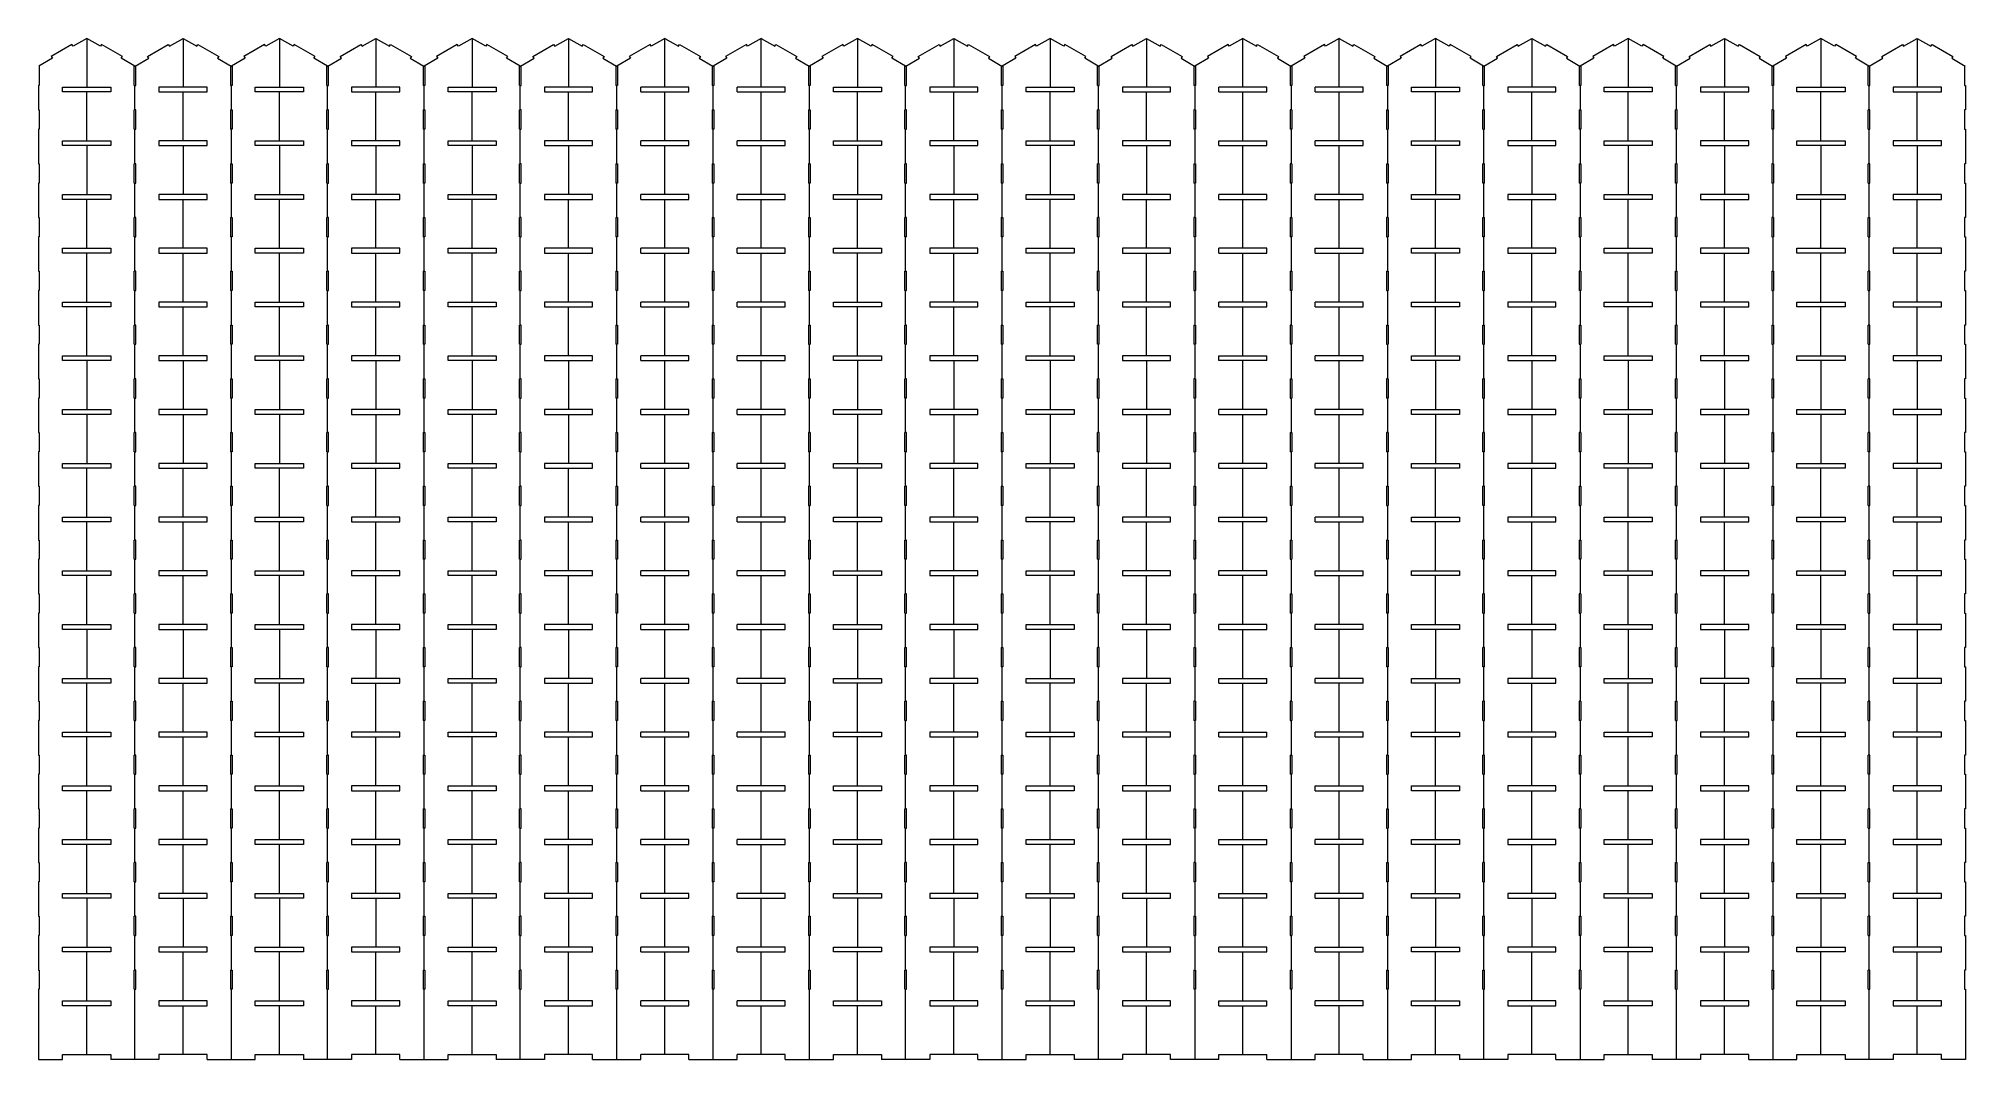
# Model space of a CAD drawing. Header units: millimetres. Extents: x 530 to 1730, y -624 to 12.
import ezdxf

# ---------------------------------------------------------------- set-up
doc = ezdxf.new("R2010")
doc.units = ezdxf.units.MM

msp = doc.modelspace()

# ---------------------------------------------------------------- linework, layer by layer
at = {"color": 7, "linetype": 'Continuous', "lineweight": 15}
for p, q in [((550.5, 8.3), (537.6, 0.8)), ((537.6, 0.8), (538.3, -0.4)), ((551.2, 7.1), (550.5, 8.3)), ((559.7, 11.9), (551.2, 7.1)), ((559.7, 11.9), (559.7, -18.3)), ((568.2, 7.1), (559.7, 11.9)), ((568.9, 8.3), (568.2, 7.1)), ((581.9, 0.8), (568.9, 8.3)), ((581.2, -0.4), (581.9, 0.8)), ((597.6, 0.8), (610.5, 8.3)), ((598.3, -0.4), (597.6, 0.8)), ((610.5, 8.3), (611.2, 7.1)), ((611.2, 7.1), (619.7, 11.9)), ((619.7, 11.9), (619.7, -18.3)), ((619.7, 11.9), (628.2, 7.1)), ((628.2, 7.1), (628.9, 8.3)), ((628.9, 8.3), (641.9, 0.8)), ((641.9, 0.8), (641.2, -0.4)), ((670.5, 8.3), (657.6, 0.8)), ((657.6, 0.8), (658.3, -0.4)), ((671.2, 7.1), (670.5, 8.3)), ((679.7, 11.9), (671.2, 7.1)), ((679.7, 11.9), (679.7, -18.3)), ((688.2, 7.1), (679.7, 11.9)), ((688.9, 8.3), (688.2, 7.1)), ((701.9, 0.8), (688.9, 8.3)), ((701.2, -0.4), (701.9, 0.8)), ((717.6, 0.8), (730.5, 8.3)), ((718.3, -0.4), (717.6, 0.8)), ((730.5, 8.3), (731.2, 7.1)), ((731.2, 7.1), (739.7, 11.9)), ((739.7, 11.9), (739.7, -18.3)), ((739.7, 11.9), (748.2, 7.1)), ((748.2, 7.1), (748.9, 8.3)), ((748.9, 8.3), (761.9, 0.8)), ((761.9, 0.8), (761.2, -0.4)), ((790.5, 8.3), (777.6, 0.8)), ((777.6, 0.8), (778.3, -0.4)), ((791.2, 7.1), (790.5, 8.3)), ((799.7, 11.9), (791.2, 7.1)), ((799.7, 11.9), (799.7, -18.3)), ((808.2, 7.1), (799.7, 11.9)), ((808.9, 8.3), (808.2, 7.1)), ((821.9, 0.8), (808.9, 8.3)), ((821.2, -0.4), (821.9, 0.8)), ((837.6, 0.8), (850.5, 8.3)), ((838.3, -0.4), (837.6, 0.8)), ((850.5, 8.3), (851.2, 7.1)), ((851.2, 7.1), (859.7, 11.9)), ((859.7, 11.9), (859.7, -18.3)), ((859.7, 11.9), (868.2, 7.1)), ((868.2, 7.1), (868.9, 8.3)), ((868.9, 8.3), (881.9, 0.8)), ((881.9, 0.8), (881.2, -0.4)), ((910.5, 8.3), (897.6, 0.8)), ((897.6, 0.8), (898.3, -0.4)), ((911.2, 7.1), (910.5, 8.3)), ((919.7, 11.9), (911.2, 7.1)), ((919.7, -18.3), (919.7, 11.9)), ((919.7, 11.9), (928.2, 7.1)), ((928.2, 7.1), (928.9, 8.3)), ((928.9, 8.3), (941.9, 0.8)), ((941.9, 0.8), (941.2, -0.4)), ((970.5, 8.3), (957.6, 0.8)), ((957.6, 0.8), (958.3, -0.4)), ((971.2, 7.1), (970.5, 8.3)), ((979.7, 11.9), (971.2, 7.1)), ((979.7, -18.3), (979.7, 11.9)), ((979.7, 11.9), (988.2, 7.1)), ((988.2, 7.1), (988.9, 8.3)), ((988.9, 8.3), (1001.9, 0.8)), ((1001.9, 0.8), (1001.2, -0.4)), ((1030.5, 8.3), (1017.6, 0.8)), ((1017.6, 0.8), (1018.3, -0.4)), ((1031.2, 7.1), (1030.5, 8.3)), ((1039.7, 11.9), (1031.2, 7.1)), ((1039.7, 11.9), (1039.7, -18.3)), ((1048.2, 7.1), (1039.7, 11.9)), ((1048.9, 8.3), (1048.2, 7.1)), ((1061.9, 0.8), (1048.9, 8.3)), ((1061.2, -0.4), (1061.9, 0.8)), ((1077.6, 0.8), (1090.5, 8.3)), ((1078.3, -0.4), (1077.6, 0.8)), ((1090.5, 8.3), (1091.2, 7.1)), ((1091.2, 7.1), (1099.7, 11.9)), ((1099.7, 11.9), (1099.7, -18.3)), ((1099.7, 11.9), (1108.2, 7.1)), ((1108.2, 7.1), (1108.9, 8.3)), ((1108.9, 8.3), (1121.9, 0.8)), ((1121.9, 0.8), (1121.2, -0.4)), ((1150.5, 8.3), (1137.6, 0.8)), ((1137.6, 0.8), (1138.3, -0.4)), ((1151.2, 7.1), (1150.5, 8.3)), ((1159.7, 11.9), (1151.2, 7.1)), ((1159.7, 11.9), (1159.7, -18.3)), ((1168.2, 7.1), (1159.7, 11.9)), ((1168.9, 8.3), (1168.2, 7.1)), ((1181.9, 0.8), (1168.9, 8.3)), ((1181.2, -0.4), (1181.9, 0.8)), ((1197.6, 0.8), (1210.5, 8.3)), ((1198.3, -0.4), (1197.6, 0.8)), ((1210.5, 8.3), (1211.2, 7.1)), ((1211.2, 7.1), (1219.7, 11.9)), ((1219.7, 11.9), (1219.7, -18.3)), ((1219.7, 11.9), (1228.2, 7.1)), ((1228.2, 7.1), (1228.9, 8.3)), ((1228.9, 8.3), (1241.9, 0.8)), ((1241.9, 0.8), (1241.2, -0.4)), ((1270.5, 8.3), (1257.6, 0.8)), ((1257.6, 0.8), (1258.3, -0.4)), ((1271.2, 7.1), (1270.5, 8.3)), ((1279.7, 11.9), (1271.2, 7.1)), ((1279.7, -18.3), (1279.7, 11.9)), ((1279.7, 11.9), (1288.2, 7.1)), ((1288.2, 7.1), (1288.9, 8.3)), ((1288.9, 8.3), (1301.9, 0.8)), ((1301.9, 0.8), (1301.2, -0.4)), ((1330.5, 8.3), (1317.6, 0.8)), ((1317.6, 0.8), (1318.3, -0.4)), ((1331.2, 7.1), (1330.5, 8.3)), ((1339.7, 11.9), (1331.2, 7.1)), ((1339.7, -18.3), (1339.7, 11.9)), ((1339.7, 11.9), (1348.2, 7.1)), ((1348.2, 7.1), (1348.9, 8.3)), ((1348.9, 8.3), (1361.9, 0.8)), ((1361.9, 0.8), (1361.2, -0.4)), ((1390.5, 8.3), (1377.6, 0.8)), ((1377.6, 0.8), (1378.3, -0.4)), ((1391.2, 7.1), (1390.5, 8.3)), ((1399.7, 11.9), (1391.2, 7.1)), ((1399.7, 11.9), (1399.7, -18.3)), ((1408.2, 7.1), (1399.7, 11.9)), ((1408.9, 8.3), (1408.2, 7.1)), ((1421.9, 0.8), (1408.9, 8.3)), ((1421.2, -0.4), (1421.9, 0.8)), ((1437.6, 0.8), (1450.5, 8.3)), ((1438.3, -0.4), (1437.6, 0.8)), ((1450.5, 8.3), (1451.2, 7.1)), ((1451.2, 7.1), (1459.7, 11.9)), ((1459.7, 11.9), (1459.7, -18.3)), ((1459.7, 11.9), (1468.2, 7.1)), ((1468.2, 7.1), (1468.9, 8.3)), ((1468.9, 8.3), (1481.9, 0.8)), ((1481.9, 0.8), (1481.2, -0.4)), ((1510.5, 8.3), (1497.6, 0.8)), ((1497.6, 0.8), (1498.3, -0.4)), ((1511.2, 7.1), (1510.5, 8.3)), ((1519.7, 11.9), (1511.2, 7.1)), ((1519.7, 11.9), (1519.7, -18.3)), ((1528.2, 7.1), (1519.7, 11.9)), ((1528.9, 8.3), (1528.2, 7.1)), ((1541.9, 0.8), (1528.9, 8.3)), ((1541.2, -0.4), (1541.9, 0.8)), ((1557.6, 0.8), (1570.5, 8.3)), ((1558.3, -0.4), (1557.6, 0.8)), ((1570.5, 8.3), (1571.2, 7.1)), ((1571.2, 7.1), (1579.7, 11.9)), ((1579.7, 11.9), (1579.7, -18.3)), ((1579.7, 11.9), (1588.2, 7.1)), ((1588.2, 7.1), (1588.9, 8.3)), ((1588.9, 8.3), (1601.9, 0.8)), ((1601.9, 0.8), (1601.2, -0.4)), ((1630.5, 8.3), (1617.6, 0.8)), ((1617.6, 0.8), (1618.3, -0.4)), ((1631.2, 7.1), (1630.5, 8.3)), ((1639.7, 11.9), (1631.2, 7.1)), ((1639.7, 11.9), (1639.7, -18.3)), ((1648.2, 7.1), (1639.7, 11.9)), ((1648.9, 8.3), (1648.2, 7.1)), ((1661.9, 0.8), (1648.9, 8.3)), ((1661.2, -0.4), (1661.9, 0.8)), ((1677.6, 0.8), (1690.5, 8.3)), ((1678.3, -0.4), (1677.6, 0.8)), ((1690.5, 8.3), (1691.2, 7.1)), ((1691.2, 7.1), (1699.7, 11.9)), ((1699.7, 11.9), (1699.7, -18.3)), ((1699.7, 11.9), (1708.2, 7.1)), ((1708.2, 7.1), (1708.9, 8.3)), ((1708.9, 8.3), (1721.9, 0.8)), ((1721.9, 0.8), (1721.2, -0.4)), ((538.3, -0.4), (529.8, -5.3)), ((529.8, -5.3), (530.2, -5.3)), ((530.2, -5.3), (530.2, -17.3)), ((589.6, -5.3), (581.2, -0.4)), ((589.2, -17.3), (589.2, -5.3)), ((589.2, -5.3), (589.6, -5.3)), ((589.8, -5.3), (598.3, -0.4)), ((590.2, -5.3), (589.8, -5.3)), ((590.2, -17.3), (590.2, -5.3)), ((641.2, -0.4), (649.6, -5.3)), ((649.2, -5.3), (649.2, -17.3)), ((649.6, -5.3), (649.2, -5.3)), ((658.3, -0.4), (649.8, -5.3)), ((649.8, -5.3), (650.2, -5.3)), ((650.2, -5.3), (650.2, -17.3)), ((709.6, -5.3), (701.2, -0.4)), ((709.2, -17.3), (709.2, -5.3)), ((709.2, -5.3), (709.6, -5.3)), ((709.8, -5.3), (718.3, -0.4)), ((710.2, -5.3), (709.8, -5.3)), ((710.2, -17.3), (710.2, -5.3)), ((761.2, -0.4), (769.6, -5.3)), ((769.2, -5.3), (769.2, -17.3)), ((769.6, -5.3), (769.2, -5.3)), ((778.3, -0.4), (769.8, -5.3)), ((769.8, -5.3), (770.2, -5.3)), ((770.2, -5.3), (770.2, -17.3)), ((829.6, -5.3), (821.2, -0.4)), ((829.2, -17.3), (829.2, -5.3)), ((829.2, -5.3), (829.6, -5.3)), ((829.8, -5.3), (838.3, -0.4)), ((830.2, -5.3), (829.8, -5.3)), ((830.2, -17.3), (830.2, -5.3)), ((881.2, -0.4), (889.6, -5.3)), ((889.2, -5.3), (889.2, -17.3)), ((889.6, -5.3), (889.2, -5.3)), ((898.3, -0.4), (889.8, -5.3)), ((889.8, -5.3), (890.2, -5.3)), ((890.2, -5.3), (890.2, -17.3)), ((941.2, -0.4), (949.6, -5.3)), ((949.2, -5.3), (949.2, -17.3)), ((949.6, -5.3), (949.2, -5.3)), ((958.3, -0.4), (949.8, -5.3)), ((949.8, -5.3), (950.2, -5.3)), ((950.2, -5.3), (950.2, -17.3)), ((1001.2, -0.4), (1009.6, -5.3)), ((1009.2, -5.3), (1009.2, -17.3)), ((1009.6, -5.3), (1009.2, -5.3)), ((1018.3, -0.4), (1009.8, -5.3)), ((1009.8, -5.3), (1010.2, -5.3)), ((1010.2, -5.3), (1010.2, -17.3)), ((1069.6, -5.3), (1061.2, -0.4)), ((1069.2, -17.3), (1069.2, -5.3)), ((1069.2, -5.3), (1069.6, -5.3)), ((1069.8, -5.3), (1078.3, -0.4)), ((1070.2, -5.3), (1069.8, -5.3)), ((1070.2, -17.3), (1070.2, -5.3)), ((1121.2, -0.4), (1129.6, -5.3)), ((1129.2, -5.3), (1129.2, -17.3)), ((1129.6, -5.3), (1129.2, -5.3)), ((1138.3, -0.4), (1129.8, -5.3)), ((1129.8, -5.3), (1130.2, -5.3)), ((1130.2, -5.3), (1130.2, -17.3)), ((1189.6, -5.3), (1181.2, -0.4)), ((1189.2, -17.3), (1189.2, -5.3)), ((1189.2, -5.3), (1189.6, -5.3)), ((1189.8, -5.3), (1198.3, -0.4)), ((1190.2, -5.3), (1189.8, -5.3)), ((1190.2, -17.3), (1190.2, -5.3)), ((1241.2, -0.4), (1249.6, -5.3)), ((1249.2, -5.3), (1249.2, -17.3)), ((1249.6, -5.3), (1249.2, -5.3)), ((1258.3, -0.4), (1249.8, -5.3)), ((1249.8, -5.3), (1250.2, -5.3)), ((1250.2, -5.3), (1250.2, -17.3)), ((1301.2, -0.4), (1309.6, -5.3)), ((1309.2, -5.3), (1309.2, -17.3)), ((1309.6, -5.3), (1309.2, -5.3)), ((1318.3, -0.4), (1309.8, -5.3)), ((1309.8, -5.3), (1310.2, -5.3)), ((1310.2, -5.3), (1310.2, -17.3)), ((1361.2, -0.4), (1369.6, -5.3)), ((1369.2, -5.3), (1369.2, -17.3)), ((1369.6, -5.3), (1369.2, -5.3)), ((1378.3, -0.4), (1369.8, -5.3)), ((1369.8, -5.3), (1370.2, -5.3)), ((1370.2, -5.3), (1370.2, -17.3)), ((1429.6, -5.3), (1421.2, -0.4)), ((1429.2, -17.3), (1429.2, -5.3)), ((1429.2, -5.3), (1429.6, -5.3)), ((1429.8, -5.3), (1438.3, -0.4)), ((1430.2, -5.3), (1429.8, -5.3)), ((1430.2, -17.3), (1430.2, -5.3)), ((1481.2, -0.4), (1489.6, -5.3)), ((1489.2, -5.3), (1489.2, -17.3)), ((1489.6, -5.3), (1489.2, -5.3)), ((1498.3, -0.4), (1489.8, -5.3)), ((1489.8, -5.3), (1490.2, -5.3)), ((1490.2, -5.3), (1490.2, -17.3)), ((1549.6, -5.3), (1541.2, -0.4)), ((1549.2, -17.3), (1549.2, -5.3)), ((1549.2, -5.3), (1549.6, -5.3)), ((1549.8, -5.3), (1558.3, -0.4)), ((1550.2, -5.3), (1549.8, -5.3)), ((1550.2, -17.3), (1550.2, -5.3)), ((1601.2, -0.4), (1609.6, -5.3)), ((1609.2, -5.3), (1609.2, -17.3)), ((1609.6, -5.3), (1609.2, -5.3)), ((1618.3, -0.4), (1609.8, -5.3)), ((1609.8, -5.3), (1610.2, -5.3)), ((1610.2, -5.3), (1610.2, -17.3)), ((1669.6, -5.3), (1661.2, -0.4)), ((1669.2, -17.3), (1669.2, -5.3)), ((1669.2, -5.3), (1669.6, -5.3)), ((1669.8, -5.3), (1678.3, -0.4)), ((1670.2, -5.3), (1669.8, -5.3)), ((1670.2, -17.3), (1670.2, -5.3)), ((1721.2, -0.4), (1729.6, -5.3)), ((1729.2, -5.3), (1729.2, -17.3)), ((1729.6, -5.3), (1729.2, -5.3)), ((530.2, -17.3), (529.7, -17.3)), ((529.7, -17.3), (529.7, -32.6)), ((544.7, -21.3), (544.7, -18.3)), ((544.7, -18.3), (574.7, -18.3)), ((574.7, -21.3), (544.7, -21.3)), ((559.7, -51.8), (559.7, -21.3)), ((574.7, -18.3), (574.7, -21.3)), ((589.2, -17.3), (590.2, -17.3)), ((589.7, -32.6), (589.7, -17.3)), ((604.7, -18.3), (604.7, -21.3)), ((634.7, -18.3), (604.7, -18.3)), ((604.7, -21.3), (634.7, -21.3)), ((619.7, -51.8), (619.7, -21.3)), ((634.7, -21.3), (634.7, -18.3)), ((650.2, -17.3), (649.2, -17.3)), ((649.7, -17.3), (649.7, -32.6)), ((664.7, -21.3), (664.7, -18.3)), ((664.7, -18.3), (694.7, -18.3)), ((694.7, -21.3), (664.7, -21.3)), ((679.7, -51.8), (679.7, -21.3)), ((694.7, -18.3), (694.7, -21.3)), ((709.2, -17.3), (710.2, -17.3)), ((709.7, -32.6), (709.7, -17.3)), ((724.7, -18.3), (724.7, -21.3)), ((754.7, -18.3), (724.7, -18.3)), ((724.7, -21.3), (754.7, -21.3)), ((739.7, -51.8), (739.7, -21.3)), ((754.7, -21.3), (754.7, -18.3)), ((770.2, -17.3), (769.2, -17.3)), ((769.7, -17.3), (769.7, -32.6)), ((784.7, -21.3), (784.7, -18.3)), ((784.7, -18.3), (814.7, -18.3)), ((814.7, -21.3), (784.7, -21.3)), ((799.7, -51.8), (799.7, -21.3)), ((814.7, -18.3), (814.7, -21.3)), ((829.2, -17.3), (830.2, -17.3)), ((829.7, -32.6), (829.7, -17.3)), ((844.7, -18.3), (844.7, -21.3)), ((874.7, -18.3), (844.7, -18.3)), ((844.7, -21.3), (874.7, -21.3)), ((859.7, -51.8), (859.7, -21.3)), ((874.7, -21.3), (874.7, -18.3)), ((890.2, -17.3), (889.2, -17.3)), ((889.7, -17.3), (889.7, -32.6)), ((904.7, -21.3), (904.7, -18.3)), ((934.7, -18.3), (904.7, -18.3)), ((904.7, -21.3), (934.7, -21.3)), ((919.7, -51.8), (919.7, -21.3)), ((934.7, -21.3), (934.7, -18.3)), ((950.2, -17.3), (949.2, -17.3)), ((949.7, -17.3), (949.7, -32.6)), ((964.7, -21.3), (964.7, -18.3)), ((994.7, -18.3), (964.7, -18.3)), ((964.7, -21.3), (994.7, -21.3)), ((979.7, -51.8), (979.7, -21.3)), ((994.7, -21.3), (994.7, -18.3)), ((1010.2, -17.3), (1009.2, -17.3)), ((1009.7, -17.3), (1009.7, -32.6)), ((1024.7, -21.3), (1024.7, -18.3)), ((1024.7, -18.3), (1054.7, -18.3)), ((1054.7, -21.3), (1024.7, -21.3)), ((1039.7, -51.8), (1039.7, -21.3)), ((1054.7, -18.3), (1054.7, -21.3)), ((1069.2, -17.3), (1070.2, -17.3)), ((1069.7, -32.6), (1069.7, -17.3)), ((1084.7, -18.3), (1084.7, -21.3)), ((1114.7, -18.3), (1084.7, -18.3)), ((1084.7, -21.3), (1114.7, -21.3)), ((1099.7, -51.8), (1099.7, -21.3)), ((1114.7, -21.3), (1114.7, -18.3)), ((1130.2, -17.3), (1129.2, -17.3)), ((1129.7, -17.3), (1129.7, -32.6)), ((1144.7, -21.3), (1144.7, -18.3)), ((1144.7, -18.3), (1174.7, -18.3)), ((1174.7, -21.3), (1144.7, -21.3)), ((1159.7, -51.8), (1159.7, -21.3)), ((1174.7, -18.3), (1174.7, -21.3)), ((1189.2, -17.3), (1190.2, -17.3)), ((1189.7, -32.6), (1189.7, -17.3)), ((1204.7, -18.3), (1204.7, -21.3)), ((1234.7, -18.3), (1204.7, -18.3)), ((1204.7, -21.3), (1234.7, -21.3)), ((1219.7, -51.8), (1219.7, -21.3)), ((1234.7, -21.3), (1234.7, -18.3)), ((1250.2, -17.3), (1249.2, -17.3)), ((1249.7, -17.3), (1249.7, -32.6)), ((1264.7, -21.3), (1264.7, -18.3)), ((1294.7, -18.3), (1264.7, -18.3)), ((1264.7, -21.3), (1294.7, -21.3)), ((1279.7, -51.8), (1279.7, -21.3)), ((1294.7, -21.3), (1294.7, -18.3)), ((1310.2, -17.3), (1309.2, -17.3)), ((1309.7, -17.3), (1309.7, -32.6)), ((1324.7, -21.3), (1324.7, -18.3)), ((1354.7, -18.3), (1324.7, -18.3)), ((1324.7, -21.3), (1354.7, -21.3)), ((1339.7, -51.8), (1339.7, -21.3)), ((1354.7, -21.3), (1354.7, -18.3)), ((1370.2, -17.3), (1369.2, -17.3)), ((1369.7, -17.3), (1369.7, -32.6)), ((1384.7, -21.3), (1384.7, -18.3)), ((1384.7, -18.3), (1414.7, -18.3)), ((1414.7, -21.3), (1384.7, -21.3)), ((1399.7, -51.8), (1399.7, -21.3)), ((1414.7, -18.3), (1414.7, -21.3)), ((1429.2, -17.3), (1430.2, -17.3)), ((1429.7, -32.6), (1429.7, -17.3)), ((1444.7, -18.3), (1444.7, -21.3)), ((1474.7, -18.3), (1444.7, -18.3)), ((1444.7, -21.3), (1474.7, -21.3)), ((1459.7, -51.8), (1459.7, -21.3)), ((1474.7, -21.3), (1474.7, -18.3)), ((1490.2, -17.3), (1489.2, -17.3)), ((1489.7, -17.3), (1489.7, -32.6)), ((1504.7, -21.3), (1504.7, -18.3)), ((1504.7, -18.3), (1534.7, -18.3)), ((1534.7, -21.3), (1504.7, -21.3)), ((1519.7, -51.8), (1519.7, -21.3)), ((1534.7, -18.3), (1534.7, -21.3)), ((1549.2, -17.3), (1550.2, -17.3)), ((1549.7, -32.6), (1549.7, -17.3)), ((1564.7, -18.3), (1564.7, -21.3)), ((1594.7, -18.3), (1564.7, -18.3)), ((1564.7, -21.3), (1594.7, -21.3)), ((1579.7, -51.8), (1579.7, -21.3)), ((1594.7, -21.3), (1594.7, -18.3)), ((1610.2, -17.3), (1609.2, -17.3)), ((1609.7, -17.3), (1609.7, -32.6)), ((1624.7, -21.3), (1624.7, -18.3)), ((1624.7, -18.3), (1654.7, -18.3)), ((1654.7, -21.3), (1624.7, -21.3)), ((1639.7, -51.8), (1639.7, -21.3)), ((1654.7, -18.3), (1654.7, -21.3)), ((1669.2, -17.3), (1670.2, -17.3)), ((1669.7, -32.6), (1669.7, -17.3)), ((1684.7, -18.3), (1684.7, -21.3)), ((1714.7, -18.3), (1684.7, -18.3)), ((1684.7, -21.3), (1714.7, -21.3)), ((1699.7, -51.8), (1699.7, -21.3)), ((1714.7, -21.3), (1714.7, -18.3)), ((1729.2, -17.3), (1729.7, -17.3)), ((1729.7, -17.3), (1729.7, -32.6)), ((529.7, -32.6), (530.2, -32.6)), ((530.2, -32.6), (530.2, -44.6)), ((589.2, -44.6), (589.2, -32.6)), ((590.2, -32.6), (589.2, -32.6)), ((590.2, -44.6), (590.2, -32.6)), ((649.2, -32.6), (649.2, -44.6)), ((649.2, -32.6), (650.2, -32.6)), ((650.2, -32.6), (650.2, -44.6)), ((709.2, -44.6), (709.2, -32.6)), ((710.2, -32.6), (709.2, -32.6)), ((710.2, -44.6), (710.2, -32.6)), ((769.2, -32.6), (769.2, -44.6)), ((769.2, -32.6), (770.2, -32.6)), ((770.2, -32.6), (770.2, -44.6)), ((829.2, -44.6), (829.2, -32.6)), ((830.2, -32.6), (829.2, -32.6)), ((830.2, -44.6), (830.2, -32.6)), ((889.2, -32.6), (889.2, -44.6)), ((889.2, -32.6), (890.2, -32.6)), ((890.2, -32.6), (890.2, -44.6)), ((949.2, -32.6), (949.2, -44.6)), ((949.2, -32.6), (950.2, -32.6)), ((950.2, -32.6), (950.2, -44.6)), ((1009.2, -32.6), (1009.2, -44.6)), ((1009.2, -32.6), (1010.2, -32.6)), ((1010.2, -32.6), (1010.2, -44.6)), ((1069.2, -44.6), (1069.2, -32.6)), ((1070.2, -32.6), (1069.2, -32.6)), ((1070.2, -44.6), (1070.2, -32.6)), ((1129.2, -32.6), (1129.2, -44.6)), ((1129.2, -32.6), (1130.2, -32.6)), ((1130.2, -32.6), (1130.2, -44.6)), ((1189.2, -44.6), (1189.2, -32.6)), ((1190.2, -32.6), (1189.2, -32.6)), ((1190.2, -44.6), (1190.2, -32.6)), ((1249.2, -32.6), (1249.2, -44.6)), ((1250.2, -32.6), (1249.2, -32.6)), ((1250.2, -32.6), (1250.2, -44.6)), ((1309.2, -32.6), (1309.2, -44.6)), ((1310.2, -32.6), (1309.2, -32.6)), ((1310.2, -32.6), (1310.2, -44.6)), ((1369.2, -32.6), (1369.2, -44.6)), ((1369.2, -32.6), (1370.2, -32.6)), ((1370.2, -32.6), (1370.2, -44.6)), ((1429.2, -44.6), (1429.2, -32.6)), ((1430.2, -32.6), (1429.2, -32.6)), ((1430.2, -44.6), (1430.2, -32.6)), ((1489.2, -32.6), (1489.2, -44.6)), ((1489.2, -32.6), (1490.2, -32.6)), ((1490.2, -32.6), (1490.2, -44.6)), ((1549.2, -44.6), (1549.2, -32.6)), ((1550.2, -32.6), (1549.2, -32.6)), ((1550.2, -44.6), (1550.2, -32.6)), ((1609.2, -32.6), (1609.2, -44.6)), ((1610.2, -32.6), (1609.2, -32.6)), ((1610.2, -32.6), (1610.2, -44.6)), ((1669.2, -44.6), (1669.2, -32.6)), ((1670.2, -32.6), (1669.2, -32.6)), ((1670.2, -44.6), (1670.2, -32.6)), ((1729.2, -32.6), (1729.2, -44.6)), ((1729.7, -32.6), (1729.2, -32.6)), ((530.2, -44.6), (529.7, -44.6)), ((529.7, -44.6), (529.7, -66.1)), ((589.2, -44.6), (590.2, -44.6)), ((589.7, -66.1), (589.7, -44.6)), ((650.2, -44.6), (649.2, -44.6)), ((649.7, -44.6), (649.7, -66.1)), ((709.2, -44.6), (710.2, -44.6)), ((709.7, -66.1), (709.7, -44.6)), ((770.2, -44.6), (769.2, -44.6)), ((769.7, -44.6), (769.7, -66.1)), ((829.2, -44.6), (830.2, -44.6)), ((829.7, -66.1), (829.7, -44.6)), ((890.2, -44.6), (889.2, -44.6)), ((889.7, -44.6), (889.7, -66.1)), ((950.2, -44.6), (949.2, -44.6)), ((949.7, -44.6), (949.7, -66.1)), ((1010.2, -44.6), (1009.2, -44.6)), ((1009.7, -44.6), (1009.7, -66.1)), ((1069.2, -44.6), (1070.2, -44.6)), ((1069.7, -66.1), (1069.7, -44.6)), ((1130.2, -44.6), (1129.2, -44.6)), ((1129.7, -44.6), (1129.7, -66.1)), ((1190.2, -44.6), (1189.2, -44.6)), ((1189.7, -66.1), (1189.7, -44.6)), ((1250.2, -44.6), (1249.2, -44.6)), ((1249.7, -44.6), (1249.7, -66.1)), ((1310.2, -44.6), (1309.2, -44.6)), ((1309.7, -44.6), (1309.7, -66.1)), ((1369.2, -44.6), (1370.2, -44.6)), ((1369.7, -44.6), (1369.7, -66.1)), ((1429.2, -44.6), (1430.2, -44.6)), ((1429.7, -66.1), (1429.7, -44.6)), ((1490.2, -44.6), (1489.2, -44.6)), ((1489.7, -44.6), (1489.7, -66.1)), ((1550.2, -44.6), (1549.2, -44.6)), ((1549.7, -66.1), (1549.7, -44.6)), ((1610.2, -44.6), (1609.2, -44.6)), ((1609.7, -44.6), (1609.7, -66.1)), ((1669.2, -44.6), (1670.2, -44.6)), ((1669.7, -66.1), (1669.7, -44.6)), ((1729.2, -44.6), (1729.7, -44.6)), ((1729.7, -44.6), (1729.7, -66.1)), ((544.7, -54.8), (544.7, -51.8)), ((544.7, -51.8), (574.7, -51.8)), ((574.7, -54.8), (544.7, -54.8)), ((559.7, -54.8), (559.7, -85.3)), ((574.7, -51.8), (574.7, -54.8)), ((604.7, -51.8), (604.7, -54.8)), ((634.7, -51.8), (604.7, -51.8)), ((604.7, -54.8), (634.7, -54.8)), ((619.7, -54.8), (619.7, -85.3)), ((634.7, -54.8), (634.7, -51.8)), ((664.7, -54.8), (664.7, -51.8)), ((664.7, -51.8), (694.7, -51.8)), ((694.7, -54.8), (664.7, -54.8)), ((679.7, -54.8), (679.7, -85.3)), ((694.7, -51.8), (694.7, -54.8)), ((724.7, -51.8), (724.7, -54.8)), ((754.7, -51.8), (724.7, -51.8)), ((724.7, -54.8), (754.7, -54.8)), ((739.7, -54.8), (739.7, -85.3)), ((754.7, -54.8), (754.7, -51.8)), ((784.7, -54.8), (784.7, -51.8)), ((784.7, -51.8), (814.7, -51.8)), ((814.7, -54.8), (784.7, -54.8)), ((799.7, -54.8), (799.7, -85.3)), ((814.7, -51.8), (814.7, -54.8)), ((844.7, -51.8), (844.7, -54.8)), ((874.7, -51.8), (844.7, -51.8)), ((844.7, -54.8), (874.7, -54.8)), ((859.7, -54.8), (859.7, -85.3)), ((874.7, -54.8), (874.7, -51.8)), ((904.7, -54.8), (904.7, -51.8)), ((934.7, -51.8), (904.7, -51.8)), ((904.7, -54.8), (934.7, -54.8)), ((919.7, -85.3), (919.7, -54.8)), ((934.7, -54.8), (934.7, -51.8)), ((964.7, -54.8), (964.7, -51.8)), ((994.7, -51.8), (964.7, -51.8)), ((964.7, -54.8), (994.7, -54.8)), ((979.7, -85.3), (979.7, -54.8)), ((994.7, -54.8), (994.7, -51.8)), ((1024.7, -54.8), (1024.7, -51.8)), ((1024.7, -51.8), (1054.7, -51.8)), ((1054.7, -54.8), (1024.7, -54.8)), ((1039.7, -54.8), (1039.7, -85.3)), ((1054.7, -51.8), (1054.7, -54.8)), ((1084.7, -51.8), (1084.7, -54.8)), ((1114.7, -51.8), (1084.7, -51.8)), ((1084.7, -54.8), (1114.7, -54.8)), ((1099.7, -54.8), (1099.7, -85.3)), ((1114.7, -54.8), (1114.7, -51.8)), ((1144.7, -54.8), (1144.7, -51.8)), ((1144.7, -51.8), (1174.7, -51.8)), ((1174.7, -54.8), (1144.7, -54.8)), ((1159.7, -54.8), (1159.7, -85.3)), ((1174.7, -51.8), (1174.7, -54.8)), ((1204.7, -51.8), (1204.7, -54.8)), ((1234.7, -51.8), (1204.7, -51.8)), ((1204.7, -54.8), (1234.7, -54.8)), ((1219.7, -54.8), (1219.7, -85.3)), ((1234.7, -54.8), (1234.7, -51.8)), ((1264.7, -54.8), (1264.7, -51.8)), ((1264.7, -51.8), (1294.7, -51.8)), ((1264.7, -54.8), (1294.7, -54.8)), ((1279.7, -85.3), (1279.7, -54.8)), ((1294.7, -54.8), (1294.7, -51.8)), ((1324.7, -54.8), (1324.7, -51.8)), ((1354.7, -51.8), (1324.7, -51.8)), ((1324.7, -54.8), (1354.7, -54.8)), ((1339.7, -85.3), (1339.7, -54.8)), ((1354.7, -54.8), (1354.7, -51.8)), ((1384.7, -54.8), (1384.7, -51.8)), ((1384.7, -51.8), (1414.7, -51.8)), ((1414.7, -54.8), (1384.7, -54.8)), ((1399.7, -54.8), (1399.7, -85.3)), ((1414.7, -51.8), (1414.7, -54.8)), ((1444.7, -51.8), (1444.7, -54.8)), ((1474.7, -51.8), (1444.7, -51.8)), ((1444.7, -54.8), (1474.7, -54.8)), ((1459.7, -54.8), (1459.7, -85.3)), ((1474.7, -54.8), (1474.7, -51.8)), ((1504.7, -54.8), (1504.7, -51.8)), ((1504.7, -51.8), (1534.7, -51.8)), ((1534.7, -54.8), (1504.7, -54.8)), ((1519.7, -54.8), (1519.7, -85.3)), ((1534.7, -51.8), (1534.7, -54.8)), ((1564.7, -51.8), (1564.7, -54.8)), ((1594.7, -51.8), (1564.7, -51.8)), ((1564.7, -54.8), (1594.7, -54.8)), ((1579.7, -54.8), (1579.7, -85.3)), ((1594.7, -54.8), (1594.7, -51.8)), ((1624.7, -54.8), (1624.7, -51.8)), ((1624.7, -51.8), (1654.7, -51.8)), ((1654.7, -54.8), (1624.7, -54.8)), ((1639.7, -54.8), (1639.7, -85.3)), ((1654.7, -51.8), (1654.7, -54.8)), ((1684.7, -51.8), (1684.7, -54.8)), ((1714.7, -51.8), (1684.7, -51.8)), ((1684.7, -54.8), (1714.7, -54.8)), ((1699.7, -54.8), (1699.7, -85.3)), ((1714.7, -54.8), (1714.7, -51.8)), ((529.7, -66.1), (530.2, -66.1)), ((530.2, -66.1), (530.2, -78.1)), ((589.2, -78.1), (589.2, -66.1)), ((590.2, -66.1), (589.2, -66.1)), ((590.2, -78.1), (590.2, -66.1)), ((649.2, -66.1), (649.2, -78.1)), ((649.2, -66.1), (650.2, -66.1)), ((650.2, -66.1), (650.2, -78.1)), ((709.2, -78.1), (709.2, -66.1)), ((710.2, -66.1), (709.2, -66.1)), ((710.2, -78.1), (710.2, -66.1)), ((769.2, -66.1), (769.2, -78.1)), ((769.2, -66.1), (770.2, -66.1)), ((770.2, -66.1), (770.2, -78.1)), ((829.2, -78.1), (829.2, -66.1)), ((830.2, -66.1), (829.2, -66.1)), ((830.2, -78.1), (830.2, -66.1)), ((889.2, -66.1), (889.2, -78.1)), ((889.2, -66.1), (890.2, -66.1)), ((890.2, -66.1), (890.2, -78.1)), ((949.2, -66.1), (949.2, -78.1)), ((949.2, -66.1), (950.2, -66.1)), ((950.2, -66.1), (950.2, -78.1)), ((1009.2, -66.1), (1009.2, -78.1)), ((1010.2, -66.1), (1009.2, -66.1)), ((1010.2, -66.1), (1010.2, -78.1)), ((1069.2, -78.1), (1069.2, -66.1)), ((1070.2, -66.1), (1069.2, -66.1)), ((1070.2, -78.1), (1070.2, -66.1)), ((1129.2, -66.1), (1129.2, -78.1)), ((1129.2, -66.1), (1130.2, -66.1)), ((1130.2, -66.1), (1130.2, -78.1)), ((1189.2, -78.1), (1189.2, -66.1)), ((1190.2, -66.1), (1189.2, -66.1)), ((1190.2, -78.1), (1190.2, -66.1)), ((1249.2, -66.1), (1249.2, -78.1)), ((1249.2, -66.1), (1250.2, -66.1)), ((1250.2, -66.1), (1250.2, -78.1)), ((1309.2, -66.1), (1309.2, -78.1)), ((1310.2, -66.1), (1309.2, -66.1)), ((1310.2, -66.1), (1310.2, -78.1)), ((1369.2, -66.1), (1369.2, -78.1)), ((1369.2, -66.1), (1370.2, -66.1)), ((1370.2, -66.1), (1370.2, -78.1)), ((1429.2, -78.1), (1429.2, -66.1)), ((1430.2, -66.1), (1429.2, -66.1)), ((1430.2, -78.1), (1430.2, -66.1)), ((1489.2, -66.1), (1489.2, -78.1)), ((1489.2, -66.1), (1490.2, -66.1)), ((1490.2, -66.1), (1490.2, -78.1)), ((1549.2, -78.1), (1549.2, -66.1)), ((1550.2, -66.1), (1549.2, -66.1)), ((1550.2, -78.1), (1550.2, -66.1)), ((1609.2, -66.1), (1609.2, -78.1)), ((1610.2, -66.1), (1609.2, -66.1)), ((1610.2, -66.1), (1610.2, -78.1)), ((1669.2, -78.1), (1669.2, -66.1)), ((1670.2, -66.1), (1669.2, -66.1)), ((1670.2, -78.1), (1670.2, -66.1)), ((1729.2, -66.1), (1729.2, -78.1)), ((1729.7, -66.1), (1729.2, -66.1)), ((530.2, -78.1), (529.7, -78.1)), ((529.7, -78.1), (529.7, -99.6)), ((589.2, -78.1), (590.2, -78.1)), ((589.7, -99.6), (589.7, -78.1)), ((650.2, -78.1), (649.2, -78.1)), ((649.7, -78.1), (649.7, -99.6)), ((709.2, -78.1), (710.2, -78.1)), ((709.7, -99.6), (709.7, -78.1)), ((770.2, -78.1), (769.2, -78.1)), ((769.7, -78.1), (769.7, -99.6)), ((829.2, -78.1), (830.2, -78.1)), ((829.7, -99.6), (829.7, -78.1)), ((890.2, -78.1), (889.2, -78.1)), ((889.7, -78.1), (889.7, -99.6)), ((950.2, -78.1), (949.2, -78.1)), ((949.7, -78.1), (949.7, -99.6)), ((1010.2, -78.1), (1009.2, -78.1)), ((1009.7, -78.1), (1009.7, -99.6)), ((1069.2, -78.1), (1070.2, -78.1)), ((1069.7, -99.6), (1069.7, -78.1)), ((1130.2, -78.1), (1129.2, -78.1)), ((1129.7, -78.1), (1129.7, -99.6)), ((1190.2, -78.1), (1189.2, -78.1)), ((1189.7, -99.6), (1189.7, -78.1)), ((1250.2, -78.1), (1249.2, -78.1)), ((1249.7, -78.1), (1249.7, -99.6)), ((1310.2, -78.1), (1309.2, -78.1)), ((1309.7, -78.1), (1309.7, -99.6)), ((1370.2, -78.1), (1369.2, -78.1)), ((1369.7, -78.1), (1369.7, -99.6)), ((1430.2, -78.1), (1429.2, -78.1)), ((1429.7, -99.6), (1429.7, -78.1)), ((1490.2, -78.1), (1489.2, -78.1)), ((1489.7, -78.1), (1489.7, -99.6)), ((1550.2, -78.1), (1549.2, -78.1)), ((1549.7, -99.6), (1549.7, -78.1)), ((1610.2, -78.1), (1609.2, -78.1)), ((1609.7, -78.1), (1609.7, -99.6)), ((1669.2, -78.1), (1670.2, -78.1)), ((1669.7, -99.6), (1669.7, -78.1)), ((1729.2, -78.1), (1729.7, -78.1)), ((1729.7, -78.1), (1729.7, -99.6)), ((544.7, -88.3), (544.7, -85.3)), ((544.7, -85.3), (574.7, -85.3)), ((574.7, -88.3), (544.7, -88.3)), ((559.7, -118.8), (559.7, -88.3)), ((574.7, -85.3), (574.7, -88.3)), ((604.7, -85.3), (604.7, -88.3)), ((634.7, -85.3), (604.7, -85.3)), ((604.7, -88.3), (634.7, -88.3)), ((619.7, -118.8), (619.7, -88.3)), ((634.7, -88.3), (634.7, -85.3)), ((664.7, -88.3), (664.7, -85.3)), ((664.7, -85.3), (694.7, -85.3)), ((694.7, -88.3), (664.7, -88.3)), ((679.7, -118.8), (679.7, -88.3)), ((694.7, -85.3), (694.7, -88.3)), ((724.7, -85.3), (724.7, -88.3)), ((754.7, -85.3), (724.7, -85.3)), ((724.7, -88.3), (754.7, -88.3)), ((739.7, -118.8), (739.7, -88.3)), ((754.7, -88.3), (754.7, -85.3)), ((784.7, -88.3), (784.7, -85.3)), ((784.7, -85.3), (814.7, -85.3)), ((814.7, -88.3), (784.7, -88.3)), ((799.7, -118.8), (799.7, -88.3)), ((814.7, -85.3), (814.7, -88.3)), ((844.7, -85.3), (844.7, -88.3)), ((874.7, -85.3), (844.7, -85.3)), ((844.7, -88.3), (874.7, -88.3)), ((859.7, -118.8), (859.7, -88.3)), ((874.7, -88.3), (874.7, -85.3)), ((904.7, -88.3), (904.7, -85.3)), ((934.7, -85.3), (904.7, -85.3)), ((904.7, -88.3), (934.7, -88.3)), ((919.7, -118.8), (919.7, -88.3)), ((934.7, -88.3), (934.7, -85.3)), ((964.7, -88.3), (964.7, -85.3)), ((994.7, -85.3), (964.7, -85.3)), ((964.7, -88.3), (994.7, -88.3)), ((979.7, -118.8), (979.7, -88.3)), ((994.7, -88.3), (994.7, -85.3)), ((1024.7, -88.3), (1024.7, -85.3)), ((1024.7, -85.3), (1054.7, -85.3)), ((1054.7, -88.3), (1024.7, -88.3)), ((1039.7, -118.8), (1039.7, -88.3)), ((1054.7, -85.3), (1054.7, -88.3)), ((1084.7, -85.3), (1084.7, -88.3)), ((1114.7, -85.3), (1084.7, -85.3)), ((1084.7, -88.3), (1114.7, -88.3)), ((1099.7, -118.8), (1099.7, -88.3)), ((1114.7, -88.3), (1114.7, -85.3)), ((1144.7, -88.3), (1144.7, -85.3)), ((1144.7, -85.3), (1174.7, -85.3)), ((1174.7, -88.3), (1144.7, -88.3)), ((1159.7, -118.8), (1159.7, -88.3)), ((1174.7, -85.3), (1174.7, -88.3)), ((1204.7, -85.3), (1204.7, -88.3)), ((1234.7, -85.3), (1204.7, -85.3)), ((1204.7, -88.3), (1234.7, -88.3)), ((1219.7, -118.8), (1219.7, -88.3)), ((1234.7, -88.3), (1234.7, -85.3)), ((1264.7, -88.3), (1264.7, -85.3)), ((1294.7, -85.3), (1264.7, -85.3)), ((1264.7, -88.3), (1294.7, -88.3)), ((1279.7, -118.8), (1279.7, -88.3)), ((1294.7, -88.3), (1294.7, -85.3)), ((1324.7, -88.3), (1324.7, -85.3)), ((1354.7, -85.3), (1324.7, -85.3)), ((1324.7, -88.3), (1354.7, -88.3)), ((1339.7, -118.8), (1339.7, -88.3)), ((1354.7, -88.3), (1354.7, -85.3)), ((1384.7, -88.3), (1384.7, -85.3)), ((1384.7, -85.3), (1414.7, -85.3)), ((1414.7, -88.3), (1384.7, -88.3)), ((1399.7, -118.8), (1399.7, -88.3)), ((1414.7, -85.3), (1414.7, -88.3)), ((1444.7, -85.3), (1444.7, -88.3)), ((1474.7, -85.3), (1444.7, -85.3)), ((1444.7, -88.3), (1474.7, -88.3)), ((1459.7, -118.8), (1459.7, -88.3)), ((1474.7, -88.3), (1474.7, -85.3)), ((1504.7, -88.3), (1504.7, -85.3)), ((1504.7, -85.3), (1534.7, -85.3)), ((1534.7, -88.3), (1504.7, -88.3)), ((1519.7, -118.8), (1519.7, -88.3)), ((1534.7, -85.3), (1534.7, -88.3)), ((1564.7, -85.3), (1564.7, -88.3)), ((1594.7, -85.3), (1564.7, -85.3)), ((1564.7, -88.3), (1594.7, -88.3)), ((1579.7, -118.8), (1579.7, -88.3)), ((1594.7, -88.3), (1594.7, -85.3)), ((1624.7, -88.3), (1624.7, -85.3)), ((1624.7, -85.3), (1654.7, -85.3)), ((1654.7, -88.3), (1624.7, -88.3)), ((1639.7, -118.8), (1639.7, -88.3)), ((1654.7, -85.3), (1654.7, -88.3)), ((1684.7, -85.3), (1684.7, -88.3)), ((1714.7, -85.3), (1684.7, -85.3)), ((1684.7, -88.3), (1714.7, -88.3)), ((1699.7, -118.8), (1699.7, -88.3)), ((1714.7, -88.3), (1714.7, -85.3)), ((529.7, -99.6), (530.2, -99.6)), ((530.2, -99.6), (530.2, -111.6)), ((589.2, -111.6), (589.2, -99.6)), ((590.2, -99.6), (589.2, -99.6)), ((590.2, -111.6), (590.2, -99.6)), ((649.2, -99.6), (649.2, -111.6)), ((649.2, -99.6), (650.2, -99.6)), ((650.2, -99.6), (650.2, -111.6)), ((709.2, -111.6), (709.2, -99.6)), ((710.2, -99.6), (709.2, -99.6)), ((710.2, -111.6), (710.2, -99.6)), ((769.2, -99.6), (769.2, -111.6)), ((769.2, -99.6), (770.2, -99.6)), ((770.2, -99.6), (770.2, -111.6)), ((829.2, -111.6), (829.2, -99.6)), ((830.2, -99.6), (829.2, -99.6)), ((830.2, -111.6), (830.2, -99.6)), ((889.2, -99.6), (889.2, -111.6)), ((889.2, -99.6), (890.2, -99.6)), ((890.2, -99.6), (890.2, -111.6)), ((949.2, -99.6), (949.2, -111.6)), ((949.2, -99.6), (950.2, -99.6)), ((950.2, -99.6), (950.2, -111.6)), ((1009.2, -99.6), (1009.2, -111.6)), ((1009.2, -99.6), (1010.2, -99.6)), ((1010.2, -99.6), (1010.2, -111.6)), ((1069.2, -111.6), (1069.2, -99.6)), ((1070.2, -99.6), (1069.2, -99.6)), ((1070.2, -111.6), (1070.2, -99.6)), ((1129.2, -99.6), (1129.2, -111.6)), ((1129.2, -99.6), (1130.2, -99.6)), ((1130.2, -99.6), (1130.2, -111.6)), ((1189.2, -111.6), (1189.2, -99.6)), ((1190.2, -99.6), (1189.2, -99.6)), ((1190.2, -111.6), (1190.2, -99.6)), ((1249.2, -99.6), (1249.2, -111.6)), ((1250.2, -99.6), (1249.2, -99.6)), ((1250.2, -99.6), (1250.2, -111.6)), ((1309.2, -99.6), (1309.2, -111.6)), ((1309.2, -99.6), (1310.2, -99.6)), ((1310.2, -99.6), (1310.2, -111.6)), ((1369.2, -99.6), (1369.2, -111.6)), ((1370.2, -99.6), (1369.2, -99.6)), ((1370.2, -99.6), (1370.2, -111.6)), ((1429.2, -111.6), (1429.2, -99.6)), ((1429.2, -99.6), (1430.2, -99.6)), ((1430.2, -111.6), (1430.2, -99.6)), ((1489.2, -99.6), (1489.2, -111.6)), ((1489.2, -99.6), (1490.2, -99.6)), ((1490.2, -99.6), (1490.2, -111.6)), ((1549.2, -111.6), (1549.2, -99.6)), ((1550.2, -99.6), (1549.2, -99.6)), ((1550.2, -111.6), (1550.2, -99.6)), ((1609.2, -99.6), (1609.2, -111.6)), ((1610.2, -99.6), (1609.2, -99.6)), ((1610.2, -99.6), (1610.2, -111.6)), ((1669.2, -111.6), (1669.2, -99.6)), ((1669.2, -99.6), (1670.2, -99.6)), ((1670.2, -111.6), (1670.2, -99.6)), ((1729.2, -99.6), (1729.2, -111.6)), ((1729.7, -99.6), (1729.2, -99.6)), ((530.2, -111.6), (529.7, -111.6)), ((529.7, -111.6), (529.7, -133.1)), ((544.7, -121.8), (544.7, -118.8)), ((544.7, -118.8), (574.7, -118.8)), ((574.7, -118.8), (574.7, -121.8)), ((589.2, -111.6), (590.2, -111.6)), ((589.7, -133.1), (589.7, -111.6)), ((604.7, -118.8), (604.7, -121.8)), ((634.7, -118.8), (604.7, -118.8)), ((634.7, -121.8), (634.7, -118.8)), ((650.2, -111.6), (649.2, -111.6)), ((649.7, -111.6), (649.7, -133.1)), ((664.7, -121.8), (664.7, -118.8)), ((664.7, -118.8), (694.7, -118.8)), ((694.7, -118.8), (694.7, -121.8)), ((709.2, -111.6), (710.2, -111.6)), ((709.7, -133.1), (709.7, -111.6)), ((724.7, -118.8), (724.7, -121.8)), ((754.7, -118.8), (724.7, -118.8)), ((754.7, -121.8), (754.7, -118.8)), ((770.2, -111.6), (769.2, -111.6)), ((769.7, -111.6), (769.7, -133.1)), ((784.7, -121.8), (784.7, -118.8)), ((784.7, -118.8), (814.7, -118.8)), ((814.7, -118.8), (814.7, -121.8)), ((829.2, -111.6), (830.2, -111.6)), ((829.7, -133.1), (829.7, -111.6)), ((844.7, -118.8), (844.7, -121.8)), ((874.7, -118.8), (844.7, -118.8)), ((874.7, -121.8), (874.7, -118.8)), ((890.2, -111.6), (889.2, -111.6)), ((889.7, -111.6), (889.7, -133.1)), ((904.7, -121.8), (904.7, -118.8)), ((934.7, -118.8), (904.7, -118.8)), ((934.7, -121.8), (934.7, -118.8)), ((950.2, -111.6), (949.2, -111.6)), ((949.7, -111.6), (949.7, -133.1)), ((964.7, -121.8), (964.7, -118.8)), ((994.7, -118.8), (964.7, -118.8)), ((994.7, -121.8), (994.7, -118.8)), ((1009.2, -111.6), (1010.2, -111.6)), ((1009.7, -111.6), (1009.7, -133.1)), ((1024.7, -121.8), (1024.7, -118.8)), ((1024.7, -118.8), (1054.7, -118.8)), ((1054.7, -118.8), (1054.7, -121.8)), ((1070.2, -111.6), (1069.2, -111.6)), ((1069.7, -133.1), (1069.7, -111.6)), ((1084.7, -118.8), (1084.7, -121.8)), ((1114.7, -118.8), (1084.7, -118.8)), ((1114.7, -121.8), (1114.7, -118.8)), ((1130.2, -111.6), (1129.2, -111.6)), ((1129.7, -111.6), (1129.7, -133.1)), ((1144.7, -121.8), (1144.7, -118.8)), ((1144.7, -118.8), (1174.7, -118.8)), ((1174.7, -118.8), (1174.7, -121.8)), ((1189.2, -111.6), (1190.2, -111.6)), ((1189.7, -133.1), (1189.7, -111.6)), ((1204.7, -118.8), (1204.7, -121.8)), ((1234.7, -118.8), (1204.7, -118.8)), ((1234.7, -121.8), (1234.7, -118.8)), ((1250.2, -111.6), (1249.2, -111.6)), ((1249.7, -111.6), (1249.7, -133.1)), ((1264.7, -121.8), (1264.7, -118.8)), ((1294.7, -118.8), (1264.7, -118.8)), ((1294.7, -121.8), (1294.7, -118.8)), ((1310.2, -111.6), (1309.2, -111.6)), ((1309.7, -111.6), (1309.7, -133.1)), ((1324.7, -121.8), (1324.7, -118.8)), ((1324.7, -118.8), (1354.7, -118.8)), ((1354.7, -121.8), (1354.7, -118.8)), ((1369.2, -111.6), (1370.2, -111.6)), ((1369.7, -111.6), (1369.7, -133.1)), ((1384.7, -121.8), (1384.7, -118.8)), ((1384.7, -118.8), (1414.7, -118.8)), ((1414.7, -118.8), (1414.7, -121.8)), ((1430.2, -111.6), (1429.2, -111.6)), ((1429.7, -133.1), (1429.7, -111.6)), ((1444.7, -118.8), (1444.7, -121.8)), ((1474.7, -118.8), (1444.7, -118.8)), ((1474.7, -121.8), (1474.7, -118.8)), ((1489.2, -111.6), (1490.2, -111.6)), ((1489.7, -111.6), (1489.7, -133.1)), ((1504.7, -121.8), (1504.7, -118.8)), ((1504.7, -118.8), (1534.7, -118.8)), ((1534.7, -118.8), (1534.7, -121.8)), ((1550.2, -111.6), (1549.2, -111.6)), ((1549.7, -133.1), (1549.7, -111.6)), ((1564.7, -118.8), (1564.7, -121.8)), ((1594.7, -118.8), (1564.7, -118.8)), ((1594.7, -121.8), (1594.7, -118.8)), ((1609.2, -111.6), (1610.2, -111.6)), ((1609.7, -111.6), (1609.7, -133.1)), ((1624.7, -121.8), (1624.7, -118.8)), ((1624.7, -118.8), (1654.7, -118.8)), ((1654.7, -118.8), (1654.7, -121.8)), ((1669.2, -111.6), (1670.2, -111.6)), ((1669.7, -133.1), (1669.7, -111.6)), ((1684.7, -118.8), (1684.7, -121.8)), ((1714.7, -118.8), (1684.7, -118.8)), ((1714.7, -121.8), (1714.7, -118.8)), ((1729.2, -111.6), (1729.7, -111.6)), ((1729.7, -111.6), (1729.7, -133.1)), ((574.7, -121.8), (544.7, -121.8)), ((559.7, -152.3), (559.7, -121.8)), ((604.7, -121.8), (634.7, -121.8)), ((619.7, -152.3), (619.7, -121.8)), ((694.7, -121.8), (664.7, -121.8)), ((679.7, -152.3), (679.7, -121.8)), ((724.7, -121.8), (754.7, -121.8)), ((739.7, -152.3), (739.7, -121.8)), ((814.7, -121.8), (784.7, -121.8)), ((799.7, -152.3), (799.7, -121.8)), ((844.7, -121.8), (874.7, -121.8)), ((859.7, -152.3), (859.7, -121.8)), ((904.7, -121.8), (934.7, -121.8)), ((919.7, -152.3), (919.7, -121.8)), ((964.7, -121.8), (994.7, -121.8)), ((979.7, -152.3), (979.7, -121.8)), ((1054.7, -121.8), (1024.7, -121.8)), ((1039.7, -152.3), (1039.7, -121.8)), ((1084.7, -121.8), (1114.7, -121.8)), ((1099.7, -152.3), (1099.7, -121.8)), ((1174.7, -121.8), (1144.7, -121.8)), ((1159.7, -152.3), (1159.7, -121.8)), ((1204.7, -121.8), (1234.7, -121.8)), ((1219.7, -152.3), (1219.7, -121.8)), ((1264.7, -121.8), (1294.7, -121.8)), ((1279.7, -152.3), (1279.7, -121.8)), ((1324.7, -121.8), (1354.7, -121.8)), ((1339.7, -152.3), (1339.7, -121.8)), ((1414.7, -121.8), (1384.7, -121.8)), ((1399.7, -152.3), (1399.7, -121.8)), ((1444.7, -121.8), (1474.7, -121.8)), ((1459.7, -152.3), (1459.7, -121.8)), ((1534.7, -121.8), (1504.7, -121.8)), ((1519.7, -152.3), (1519.7, -121.8)), ((1564.7, -121.8), (1594.7, -121.8)), ((1579.7, -152.3), (1579.7, -121.8)), ((1654.7, -121.8), (1624.7, -121.8)), ((1639.7, -152.3), (1639.7, -121.8)), ((1684.7, -121.8), (1714.7, -121.8)), ((1699.7, -152.3), (1699.7, -121.8)), ((529.7, -133.1), (530.2, -133.1)), ((530.2, -133.1), (530.2, -145.1)), ((589.2, -145.1), (589.2, -133.1)), ((590.2, -133.1), (589.2, -133.1)), ((590.2, -145.1), (590.2, -133.1)), ((649.2, -133.1), (649.2, -145.1)), ((649.2, -133.1), (650.2, -133.1)), ((650.2, -133.1), (650.2, -145.1)), ((709.2, -145.1), (709.2, -133.1)), ((710.2, -133.1), (709.2, -133.1)), ((710.2, -145.1), (710.2, -133.1)), ((769.2, -133.1), (769.2, -145.1)), ((769.2, -133.1), (770.2, -133.1)), ((770.2, -133.1), (770.2, -145.1)), ((829.2, -145.1), (829.2, -133.1)), ((830.2, -133.1), (829.2, -133.1)), ((830.2, -145.1), (830.2, -133.1)), ((889.2, -133.1), (889.2, -145.1)), ((889.2, -133.1), (890.2, -133.1)), ((890.2, -133.1), (890.2, -145.1)), ((949.2, -133.1), (949.2, -145.1)), ((949.2, -133.1), (950.2, -133.1)), ((950.2, -133.1), (950.2, -145.1)), ((1009.2, -133.1), (1009.2, -145.1)), ((1009.2, -133.1), (1010.2, -133.1)), ((1010.2, -133.1), (1010.2, -145.1)), ((1069.2, -145.1), (1069.2, -133.1)), ((1069.2, -133.1), (1070.2, -133.1)), ((1070.2, -145.1), (1070.2, -133.1)), ((1129.2, -133.1), (1129.2, -145.1)), ((1129.2, -133.1), (1130.2, -133.1)), ((1130.2, -133.1), (1130.2, -145.1)), ((1189.2, -145.1), (1189.2, -133.1)), ((1190.2, -133.1), (1189.2, -133.1)), ((1190.2, -145.1), (1190.2, -133.1)), ((1249.2, -133.1), (1249.2, -145.1)), ((1249.2, -133.1), (1250.2, -133.1)), ((1250.2, -133.1), (1250.2, -145.1)), ((1309.2, -133.1), (1309.2, -145.1)), ((1309.2, -133.1), (1310.2, -133.1)), ((1310.2, -133.1), (1310.2, -145.1)), ((1369.2, -133.1), (1369.2, -145.1)), ((1369.2, -133.1), (1370.2, -133.1)), ((1370.2, -133.1), (1370.2, -145.1)), ((1429.2, -145.1), (1429.2, -133.1)), ((1429.2, -133.1), (1430.2, -133.1)), ((1430.2, -145.1), (1430.2, -133.1)), ((1489.2, -133.1), (1489.2, -145.1)), ((1490.2, -133.1), (1489.2, -133.1)), ((1490.2, -133.1), (1490.2, -145.1)), ((1549.2, -145.1), (1549.2, -133.1)), ((1549.2, -133.1), (1550.2, -133.1)), ((1550.2, -145.1), (1550.2, -133.1)), ((1609.2, -133.1), (1609.2, -145.1)), ((1609.2, -133.1), (1610.2, -133.1)), ((1610.2, -133.1), (1610.2, -145.1)), ((1669.2, -145.1), (1669.2, -133.1)), ((1670.2, -133.1), (1669.2, -133.1)), ((1670.2, -145.1), (1670.2, -133.1)), ((1729.2, -133.1), (1729.2, -145.1)), ((1729.7, -133.1), (1729.2, -133.1)), ((530.2, -145.1), (529.7, -145.1)), ((529.7, -145.1), (529.7, -166.6)), ((544.7, -155.3), (544.7, -152.3)), ((544.7, -152.3), (574.7, -152.3)), ((574.7, -155.3), (544.7, -155.3)), ((559.7, -185.8), (559.7, -155.3)), ((574.7, -152.3), (574.7, -155.3)), ((589.2, -145.1), (590.2, -145.1)), ((589.7, -166.6), (589.7, -145.1)), ((604.7, -152.3), (604.7, -155.3)), ((634.7, -152.3), (604.7, -152.3)), ((604.7, -155.3), (634.7, -155.3)), ((619.7, -185.8), (619.7, -155.3)), ((634.7, -155.3), (634.7, -152.3)), ((650.2, -145.1), (649.2, -145.1)), ((649.7, -145.1), (649.7, -166.6)), ((664.7, -155.3), (664.7, -152.3)), ((664.7, -152.3), (694.7, -152.3)), ((694.7, -155.3), (664.7, -155.3)), ((679.7, -185.8), (679.7, -155.3)), ((694.7, -152.3), (694.7, -155.3)), ((709.2, -145.1), (710.2, -145.1)), ((709.7, -166.6), (709.7, -145.1)), ((724.7, -152.3), (724.7, -155.3)), ((754.7, -152.3), (724.7, -152.3)), ((724.7, -155.3), (754.7, -155.3)), ((739.7, -185.8), (739.7, -155.3)), ((754.7, -155.3), (754.7, -152.3)), ((770.2, -145.1), (769.2, -145.1)), ((769.7, -145.1), (769.7, -166.6)), ((784.7, -155.3), (784.7, -152.3)), ((784.7, -152.3), (814.7, -152.3)), ((814.7, -155.3), (784.7, -155.3)), ((799.7, -185.8), (799.7, -155.3)), ((814.7, -152.3), (814.7, -155.3)), ((829.2, -145.1), (830.2, -145.1)), ((829.7, -166.6), (829.7, -145.1)), ((844.7, -152.3), (844.7, -155.3)), ((874.7, -152.3), (844.7, -152.3)), ((844.7, -155.3), (874.7, -155.3)), ((859.7, -185.8), (859.7, -155.3)), ((874.7, -155.3), (874.7, -152.3)), ((890.2, -145.1), (889.2, -145.1)), ((889.7, -145.1), (889.7, -166.6)), ((904.7, -155.3), (904.7, -152.3)), ((934.7, -152.3), (904.7, -152.3)), ((904.7, -155.3), (934.7, -155.3)), ((919.7, -185.8), (919.7, -155.3)), ((934.7, -155.3), (934.7, -152.3)), ((950.2, -145.1), (949.2, -145.1)), ((949.7, -145.1), (949.7, -166.6)), ((964.7, -155.3), (964.7, -152.3)), ((994.7, -152.3), (964.7, -152.3)), ((964.7, -155.3), (994.7, -155.3)), ((979.7, -185.8), (979.7, -155.3)), ((994.7, -155.3), (994.7, -152.3)), ((1010.2, -145.1), (1009.2, -145.1)), ((1009.7, -145.1), (1009.7, -166.6)), ((1024.7, -155.3), (1024.7, -152.3)), ((1024.7, -152.3), (1054.7, -152.3)), ((1054.7, -155.3), (1024.7, -155.3)), ((1039.7, -185.8), (1039.7, -155.3)), ((1054.7, -152.3), (1054.7, -155.3)), ((1069.2, -145.1), (1070.2, -145.1)), ((1069.7, -166.6), (1069.7, -145.1)), ((1084.7, -152.3), (1084.7, -155.3)), ((1114.7, -152.3), (1084.7, -152.3)), ((1084.7, -155.3), (1114.7, -155.3)), ((1099.7, -185.8), (1099.7, -155.3)), ((1114.7, -155.3), (1114.7, -152.3)), ((1130.2, -145.1), (1129.2, -145.1)), ((1129.7, -145.1), (1129.7, -166.6)), ((1144.7, -155.3), (1144.7, -152.3)), ((1144.7, -152.3), (1174.7, -152.3)), ((1174.7, -155.3), (1144.7, -155.3)), ((1159.7, -185.8), (1159.7, -155.3)), ((1174.7, -152.3), (1174.7, -155.3)), ((1189.2, -145.1), (1190.2, -145.1)), ((1189.7, -166.6), (1189.7, -145.1)), ((1204.7, -152.3), (1204.7, -155.3)), ((1234.7, -152.3), (1204.7, -152.3)), ((1204.7, -155.3), (1234.7, -155.3)), ((1219.7, -185.8), (1219.7, -155.3)), ((1234.7, -155.3), (1234.7, -152.3)), ((1249.2, -145.1), (1250.2, -145.1)), ((1249.7, -145.1), (1249.7, -166.6)), ((1264.7, -155.3), (1264.7, -152.3)), ((1294.7, -152.3), (1264.7, -152.3)), ((1264.7, -155.3), (1294.7, -155.3)), ((1279.7, -185.8), (1279.7, -155.3)), ((1294.7, -155.3), (1294.7, -152.3)), ((1310.2, -145.1), (1309.2, -145.1)), ((1309.7, -145.1), (1309.7, -166.6)), ((1324.7, -155.3), (1324.7, -152.3)), ((1354.7, -152.3), (1324.7, -152.3)), ((1324.7, -155.3), (1354.7, -155.3)), ((1339.7, -185.8), (1339.7, -155.3)), ((1354.7, -155.3), (1354.7, -152.3)), ((1369.2, -145.1), (1370.2, -145.1)), ((1369.7, -145.1), (1369.7, -166.6)), ((1384.7, -155.3), (1384.7, -152.3)), ((1384.7, -152.3), (1414.7, -152.3)), ((1414.7, -155.3), (1384.7, -155.3)), ((1399.7, -185.8), (1399.7, -155.3)), ((1414.7, -152.3), (1414.7, -155.3)), ((1429.2, -145.1), (1430.2, -145.1)), ((1429.7, -166.6), (1429.7, -145.1)), ((1444.7, -152.3), (1444.7, -155.3)), ((1474.7, -152.3), (1444.7, -152.3)), ((1444.7, -155.3), (1474.7, -155.3)), ((1459.7, -185.8), (1459.7, -155.3)), ((1474.7, -155.3), (1474.7, -152.3)), ((1490.2, -145.1), (1489.2, -145.1)), ((1489.7, -145.1), (1489.7, -166.6)), ((1504.7, -155.3), (1504.7, -152.3)), ((1504.7, -152.3), (1534.7, -152.3)), ((1534.7, -155.3), (1504.7, -155.3)), ((1519.7, -185.8), (1519.7, -155.3)), ((1534.7, -152.3), (1534.7, -155.3)), ((1549.2, -145.1), (1550.2, -145.1)), ((1549.7, -166.6), (1549.7, -145.1)), ((1564.7, -152.3), (1564.7, -155.3)), ((1594.7, -152.3), (1564.7, -152.3)), ((1564.7, -155.3), (1594.7, -155.3)), ((1579.7, -185.8), (1579.7, -155.3)), ((1594.7, -155.3), (1594.7, -152.3)), ((1609.2, -145.1), (1610.2, -145.1)), ((1609.7, -145.1), (1609.7, -166.6)), ((1624.7, -155.3), (1624.7, -152.3)), ((1624.7, -152.3), (1654.7, -152.3)), ((1654.7, -155.3), (1624.7, -155.3)), ((1639.7, -185.8), (1639.7, -155.3)), ((1654.7, -152.3), (1654.7, -155.3)), ((1669.2, -145.1), (1670.2, -145.1)), ((1669.7, -166.6), (1669.7, -145.1)), ((1684.7, -152.3), (1684.7, -155.3)), ((1714.7, -152.3), (1684.7, -152.3)), ((1684.7, -155.3), (1714.7, -155.3)), ((1699.7, -185.8), (1699.7, -155.3)), ((1714.7, -155.3), (1714.7, -152.3)), ((1729.2, -145.1), (1729.7, -145.1)), ((1729.7, -145.1), (1729.7, -166.6)), ((529.7, -166.6), (530.2, -166.6)), ((530.2, -166.6), (530.2, -178.6)), ((589.2, -178.6), (589.2, -166.6)), ((590.2, -166.6), (589.2, -166.6)), ((590.2, -178.6), (590.2, -166.6)), ((649.2, -166.6), (649.2, -178.6)), ((649.2, -166.6), (650.2, -166.6)), ((650.2, -166.6), (650.2, -178.6)), ((709.2, -178.6), (709.2, -166.6)), ((710.2, -166.6), (709.2, -166.6)), ((710.2, -178.6), (710.2, -166.6)), ((769.2, -166.6), (769.2, -178.6)), ((769.2, -166.6), (770.2, -166.6)), ((770.2, -166.6), (770.2, -178.6)), ((829.2, -178.6), (829.2, -166.6)), ((830.2, -166.6), (829.2, -166.6)), ((830.2, -178.6), (830.2, -166.6)), ((889.2, -166.6), (889.2, -178.6)), ((889.2, -166.6), (890.2, -166.6)), ((890.2, -166.6), (890.2, -178.6)), ((949.2, -166.6), (949.2, -178.6)), ((949.2, -166.6), (950.2, -166.6)), ((950.2, -166.6), (950.2, -178.6)), ((1009.2, -166.6), (1009.2, -178.6)), ((1009.2, -166.6), (1010.2, -166.6)), ((1010.2, -166.6), (1010.2, -178.6)), ((1069.2, -178.6), (1069.2, -166.6)), ((1070.2, -166.6), (1069.2, -166.6)), ((1070.2, -178.6), (1070.2, -166.6)), ((1129.2, -166.6), (1129.2, -178.6)), ((1129.2, -166.6), (1130.2, -166.6)), ((1130.2, -166.6), (1130.2, -178.6)), ((1189.2, -178.6), (1189.2, -166.6)), ((1190.2, -166.6), (1189.2, -166.6)), ((1190.2, -178.6), (1190.2, -166.6)), ((1249.2, -166.6), (1249.2, -178.6)), ((1249.2, -166.6), (1250.2, -166.6)), ((1250.2, -166.6), (1250.2, -178.6)), ((1309.2, -166.6), (1309.2, -178.6)), ((1310.2, -166.6), (1309.2, -166.6)), ((1310.2, -166.6), (1310.2, -178.6)), ((1369.2, -166.6), (1369.2, -178.6)), ((1369.2, -166.6), (1370.2, -166.6)), ((1370.2, -166.6), (1370.2, -178.6)), ((1429.2, -178.6), (1429.2, -166.6)), ((1429.2, -166.6), (1430.2, -166.6)), ((1430.2, -178.6), (1430.2, -166.6)), ((1489.2, -166.6), (1489.2, -178.6)), ((1489.2, -166.6), (1490.2, -166.6)), ((1490.2, -166.6), (1490.2, -178.6)), ((1549.2, -178.6), (1549.2, -166.6)), ((1550.2, -166.6), (1549.2, -166.6)), ((1550.2, -178.6), (1550.2, -166.6)), ((1609.2, -166.6), (1609.2, -178.6)), ((1609.2, -166.6), (1610.2, -166.6)), ((1610.2, -166.6), (1610.2, -178.6)), ((1669.2, -178.6), (1669.2, -166.6)), ((1670.2, -166.6), (1669.2, -166.6)), ((1670.2, -178.6), (1670.2, -166.6)), ((1729.2, -166.6), (1729.2, -178.6)), ((1729.7, -166.6), (1729.2, -166.6)), ((530.2, -178.6), (529.7, -178.6)), ((529.7, -178.6), (529.7, -200.1)), ((589.2, -178.6), (590.2, -178.6)), ((589.7, -200.1), (589.7, -178.6)), ((650.2, -178.6), (649.2, -178.6)), ((649.7, -178.6), (649.7, -200.1)), ((709.2, -178.6), (710.2, -178.6)), ((709.7, -200.1), (709.7, -178.6)), ((770.2, -178.6), (769.2, -178.6)), ((769.7, -178.6), (769.7, -200.1)), ((829.2, -178.6), (830.2, -178.6)), ((829.7, -200.1), (829.7, -178.6)), ((890.2, -178.6), (889.2, -178.6)), ((889.7, -178.6), (889.7, -200.1)), ((950.2, -178.6), (949.2, -178.6)), ((949.7, -178.6), (949.7, -200.1)), ((1009.2, -178.6), (1010.2, -178.6)), ((1009.7, -178.6), (1009.7, -200.1)), ((1069.2, -178.6), (1070.2, -178.6)), ((1069.7, -200.1), (1069.7, -178.6)), ((1130.2, -178.6), (1129.2, -178.6)), ((1129.7, -178.6), (1129.7, -200.1)), ((1190.2, -178.6), (1189.2, -178.6)), ((1189.7, -200.1), (1189.7, -178.6)), ((1250.2, -178.6), (1249.2, -178.6)), ((1249.7, -178.6), (1249.7, -200.1)), ((1310.2, -178.6), (1309.2, -178.6)), ((1309.7, -178.6), (1309.7, -200.1)), ((1369.2, -178.6), (1370.2, -178.6)), ((1369.7, -178.6), (1369.7, -200.1)), ((1429.2, -178.6), (1430.2, -178.6)), ((1429.7, -200.1), (1429.7, -178.6)), ((1489.2, -178.6), (1490.2, -178.6)), ((1489.7, -178.6), (1489.7, -200.1)), ((1549.2, -178.6), (1550.2, -178.6)), ((1549.7, -200.1), (1549.7, -178.6)), ((1609.2, -178.6), (1610.2, -178.6)), ((1609.7, -178.6), (1609.7, -200.1)), ((1669.2, -178.6), (1670.2, -178.6)), ((1669.7, -200.1), (1669.7, -178.6)), ((1729.2, -178.6), (1729.7, -178.6)), ((1729.7, -178.6), (1729.7, -200.1)), ((544.7, -188.8), (544.7, -185.8)), ((544.7, -185.8), (574.7, -185.8)), ((574.7, -188.8), (544.7, -188.8)), ((559.7, -188.8), (559.7, -219.3)), ((574.7, -185.8), (574.7, -188.8)), ((604.7, -185.8), (604.7, -188.8)), ((634.7, -185.8), (604.7, -185.8)), ((604.7, -188.8), (634.7, -188.8)), ((619.7, -188.8), (619.7, -219.3)), ((634.7, -188.8), (634.7, -185.8)), ((664.7, -188.8), (664.7, -185.8)), ((664.7, -185.8), (694.7, -185.8)), ((694.7, -188.8), (664.7, -188.8)), ((679.7, -188.8), (679.7, -219.3)), ((694.7, -185.8), (694.7, -188.8)), ((724.7, -185.8), (724.7, -188.8)), ((754.7, -185.8), (724.7, -185.8)), ((724.7, -188.8), (754.7, -188.8)), ((739.7, -188.8), (739.7, -219.3)), ((754.7, -188.8), (754.7, -185.8)), ((784.7, -188.8), (784.7, -185.8)), ((784.7, -185.8), (814.7, -185.8)), ((814.7, -188.8), (784.7, -188.8)), ((799.7, -188.8), (799.7, -219.3)), ((814.7, -185.8), (814.7, -188.8)), ((844.7, -185.8), (844.7, -188.8)), ((874.7, -185.8), (844.7, -185.8)), ((844.7, -188.8), (874.7, -188.8)), ((859.7, -188.8), (859.7, -219.3)), ((874.7, -188.8), (874.7, -185.8)), ((904.7, -188.8), (904.7, -185.8)), ((934.7, -185.8), (904.7, -185.8)), ((904.7, -188.8), (934.7, -188.8)), ((919.7, -219.3), (919.7, -188.8)), ((934.7, -188.8), (934.7, -185.8)), ((964.7, -188.8), (964.7, -185.8)), ((994.7, -185.8), (964.7, -185.8)), ((964.7, -188.8), (994.7, -188.8)), ((979.7, -219.3), (979.7, -188.8)), ((994.7, -188.8), (994.7, -185.8)), ((1024.7, -188.8), (1024.7, -185.8)), ((1024.7, -185.8), (1054.7, -185.8)), ((1054.7, -188.8), (1024.7, -188.8)), ((1039.7, -188.8), (1039.7, -219.3)), ((1054.7, -185.8), (1054.7, -188.8)), ((1084.7, -185.8), (1084.7, -188.8)), ((1114.7, -185.8), (1084.7, -185.8)), ((1084.7, -188.8), (1114.7, -188.8)), ((1099.7, -188.8), (1099.7, -219.3)), ((1114.7, -188.8), (1114.7, -185.8)), ((1144.7, -188.8), (1144.7, -185.8)), ((1144.7, -185.8), (1174.7, -185.8)), ((1174.7, -188.8), (1144.7, -188.8)), ((1159.7, -188.8), (1159.7, -219.3)), ((1174.7, -185.8), (1174.7, -188.8)), ((1204.7, -185.8), (1204.7, -188.8)), ((1234.7, -185.8), (1204.7, -185.8)), ((1204.7, -188.8), (1234.7, -188.8)), ((1219.7, -188.8), (1219.7, -219.3)), ((1234.7, -188.8), (1234.7, -185.8)), ((1264.7, -188.8), (1264.7, -185.8)), ((1264.7, -185.8), (1294.7, -185.8)), ((1294.7, -188.8), (1264.7, -188.8)), ((1279.7, -219.3), (1279.7, -188.8)), ((1294.7, -188.8), (1294.7, -185.8)), ((1324.7, -188.8), (1324.7, -185.8)), ((1354.7, -185.8), (1324.7, -185.8)), ((1324.7, -188.8), (1354.7, -188.8)), ((1339.7, -219.3), (1339.7, -188.8)), ((1354.7, -188.8), (1354.7, -185.8)), ((1384.7, -188.8), (1384.7, -185.8)), ((1384.7, -185.8), (1414.7, -185.8)), ((1414.7, -188.8), (1384.7, -188.8)), ((1399.7, -188.8), (1399.7, -219.3)), ((1414.7, -185.8), (1414.7, -188.8)), ((1444.7, -185.8), (1444.7, -188.8)), ((1474.7, -185.8), (1444.7, -185.8)), ((1444.7, -188.8), (1474.7, -188.8)), ((1459.7, -188.8), (1459.7, -219.3)), ((1474.7, -188.8), (1474.7, -185.8)), ((1504.7, -188.8), (1504.7, -185.8)), ((1504.7, -185.8), (1534.7, -185.8)), ((1534.7, -188.8), (1504.7, -188.8)), ((1519.7, -188.8), (1519.7, -219.3)), ((1534.7, -185.8), (1534.7, -188.8)), ((1564.7, -185.8), (1564.7, -188.8)), ((1594.7, -185.8), (1564.7, -185.8)), ((1564.7, -188.8), (1594.7, -188.8)), ((1579.7, -188.8), (1579.7, -219.3)), ((1594.7, -188.8), (1594.7, -185.8)), ((1624.7, -188.8), (1624.7, -185.8)), ((1624.7, -185.8), (1654.7, -185.8)), ((1654.7, -188.8), (1624.7, -188.8)), ((1639.7, -188.8), (1639.7, -219.3)), ((1654.7, -185.8), (1654.7, -188.8)), ((1684.7, -185.8), (1684.7, -188.8)), ((1714.7, -185.8), (1684.7, -185.8)), ((1684.7, -188.8), (1714.7, -188.8)), ((1699.7, -188.8), (1699.7, -219.3)), ((1714.7, -188.8), (1714.7, -185.8)), ((529.7, -200.1), (530.2, -200.1)), ((530.2, -200.1), (530.2, -212.1)), ((589.2, -212.1), (589.2, -200.1)), ((590.2, -200.1), (589.2, -200.1)), ((590.2, -212.1), (590.2, -200.1)), ((649.2, -200.1), (649.2, -212.1)), ((649.2, -200.1), (650.2, -200.1)), ((650.2, -200.1), (650.2, -212.1)), ((709.2, -212.1), (709.2, -200.1)), ((710.2, -200.1), (709.2, -200.1)), ((710.2, -212.1), (710.2, -200.1)), ((769.2, -200.1), (769.2, -212.1)), ((769.2, -200.1), (770.2, -200.1)), ((770.2, -200.1), (770.2, -212.1)), ((829.2, -212.1), (829.2, -200.1)), ((830.2, -200.1), (829.2, -200.1)), ((830.2, -212.1), (830.2, -200.1)), ((889.2, -200.1), (889.2, -212.1)), ((889.2, -200.1), (890.2, -200.1)), ((890.2, -200.1), (890.2, -212.1)), ((949.2, -200.1), (949.2, -212.1)), ((949.2, -200.1), (950.2, -200.1)), ((950.2, -200.1), (950.2, -212.1)), ((1009.2, -200.1), (1009.2, -212.1)), ((1009.2, -200.1), (1010.2, -200.1)), ((1010.2, -200.1), (1010.2, -212.1)), ((1069.2, -212.1), (1069.2, -200.1)), ((1070.2, -200.1), (1069.2, -200.1)), ((1070.2, -212.1), (1070.2, -200.1)), ((1129.2, -200.1), (1129.2, -212.1)), ((1129.2, -200.1), (1130.2, -200.1)), ((1130.2, -200.1), (1130.2, -212.1)), ((1189.2, -212.1), (1189.2, -200.1)), ((1190.2, -200.1), (1189.2, -200.1)), ((1190.2, -212.1), (1190.2, -200.1)), ((1249.2, -200.1), (1249.2, -212.1)), ((1250.2, -200.1), (1249.2, -200.1)), ((1250.2, -200.1), (1250.2, -212.1)), ((1309.2, -200.1), (1309.2, -212.1)), ((1309.2, -200.1), (1310.2, -200.1)), ((1310.2, -200.1), (1310.2, -212.1)), ((1369.2, -200.1), (1369.2, -212.1)), ((1370.2, -200.1), (1369.2, -200.1)), ((1370.2, -200.1), (1370.2, -212.1)), ((1429.2, -212.1), (1429.2, -200.1)), ((1430.2, -200.1), (1429.2, -200.1)), ((1430.2, -212.1), (1430.2, -200.1)), ((1489.2, -200.1), (1489.2, -212.1)), ((1489.2, -200.1), (1490.2, -200.1)), ((1490.2, -200.1), (1490.2, -212.1)), ((1549.2, -212.1), (1549.2, -200.1)), ((1550.2, -200.1), (1549.2, -200.1)), ((1550.2, -212.1), (1550.2, -200.1)), ((1609.2, -200.1), (1609.2, -212.1)), ((1609.2, -200.1), (1610.2, -200.1)), ((1610.2, -200.1), (1610.2, -212.1)), ((1669.2, -212.1), (1669.2, -200.1)), ((1670.2, -200.1), (1669.2, -200.1)), ((1670.2, -212.1), (1670.2, -200.1)), ((1729.2, -200.1), (1729.2, -212.1)), ((1729.7, -200.1), (1729.2, -200.1)), ((530.2, -212.1), (529.7, -212.1)), ((529.7, -212.1), (529.7, -233.6)), ((589.2, -212.1), (590.2, -212.1)), ((589.7, -233.6), (589.7, -212.1)), ((650.2, -212.1), (649.2, -212.1)), ((649.7, -212.1), (649.7, -233.6)), ((709.2, -212.1), (710.2, -212.1)), ((709.7, -233.6), (709.7, -212.1)), ((770.2, -212.1), (769.2, -212.1)), ((769.7, -212.1), (769.7, -233.6)), ((829.2, -212.1), (830.2, -212.1)), ((829.7, -233.6), (829.7, -212.1)), ((890.2, -212.1), (889.2, -212.1)), ((889.7, -212.1), (889.7, -233.6)), ((950.2, -212.1), (949.2, -212.1)), ((949.7, -212.1), (949.7, -233.6)), ((1010.2, -212.1), (1009.2, -212.1)), ((1009.7, -212.1), (1009.7, -233.6)), ((1070.2, -212.1), (1069.2, -212.1)), ((1069.7, -233.6), (1069.7, -212.1)), ((1130.2, -212.1), (1129.2, -212.1)), ((1129.7, -212.1), (1129.7, -233.6)), ((1189.2, -212.1), (1190.2, -212.1)), ((1189.7, -233.6), (1189.7, -212.1)), ((1250.2, -212.1), (1249.2, -212.1)), ((1249.7, -212.1), (1249.7, -233.6)), ((1309.2, -212.1), (1310.2, -212.1)), ((1309.7, -212.1), (1309.7, -233.6)), ((1370.2, -212.1), (1369.2, -212.1)), ((1369.7, -212.1), (1369.7, -233.6)), ((1429.2, -212.1), (1430.2, -212.1)), ((1429.7, -233.6), (1429.7, -212.1)), ((1490.2, -212.1), (1489.2, -212.1)), ((1489.7, -212.1), (1489.7, -233.6)), ((1549.2, -212.1), (1550.2, -212.1)), ((1549.7, -233.6), (1549.7, -212.1)), ((1610.2, -212.1), (1609.2, -212.1)), ((1609.7, -212.1), (1609.7, -233.6)), ((1670.2, -212.1), (1669.2, -212.1)), ((1669.7, -233.6), (1669.7, -212.1)), ((1729.2, -212.1), (1729.7, -212.1)), ((1729.7, -212.1), (1729.7, -233.6)), ((544.7, -222.3), (544.7, -219.3)), ((544.7, -219.3), (574.7, -219.3)), ((574.7, -222.3), (544.7, -222.3)), ((559.7, -222.3), (559.7, -252.8)), ((574.7, -219.3), (574.7, -222.3)), ((604.7, -219.3), (604.7, -222.3)), ((634.7, -219.3), (604.7, -219.3)), ((604.7, -222.3), (634.7, -222.3)), ((619.7, -222.3), (619.7, -252.8)), ((634.7, -222.3), (634.7, -219.3)), ((664.7, -222.3), (664.7, -219.3)), ((664.7, -219.3), (694.7, -219.3)), ((694.7, -222.3), (664.7, -222.3)), ((679.7, -222.3), (679.7, -252.8)), ((694.7, -219.3), (694.7, -222.3)), ((724.7, -219.3), (724.7, -222.3)), ((754.7, -219.3), (724.7, -219.3)), ((724.7, -222.3), (754.7, -222.3)), ((739.7, -222.3), (739.7, -252.8)), ((754.7, -222.3), (754.7, -219.3)), ((784.7, -222.3), (784.7, -219.3)), ((784.7, -219.3), (814.7, -219.3)), ((814.7, -222.3), (784.7, -222.3)), ((799.7, -222.3), (799.7, -252.8)), ((814.7, -219.3), (814.7, -222.3)), ((844.7, -219.3), (844.7, -222.3)), ((874.7, -219.3), (844.7, -219.3)), ((844.7, -222.3), (874.7, -222.3)), ((859.7, -222.3), (859.7, -252.8)), ((874.7, -222.3), (874.7, -219.3)), ((904.7, -222.3), (904.7, -219.3)), ((934.7, -219.3), (904.7, -219.3)), ((904.7, -222.3), (934.7, -222.3)), ((919.7, -252.8), (919.7, -222.3)), ((934.7, -222.3), (934.7, -219.3)), ((964.7, -222.3), (964.7, -219.3)), ((994.7, -219.3), (964.7, -219.3)), ((964.7, -222.3), (994.7, -222.3)), ((979.7, -252.8), (979.7, -222.3)), ((994.7, -222.3), (994.7, -219.3)), ((1024.7, -222.3), (1024.7, -219.3)), ((1024.7, -219.3), (1054.7, -219.3)), ((1054.7, -222.3), (1024.7, -222.3)), ((1039.7, -222.3), (1039.7, -252.8)), ((1054.7, -219.3), (1054.7, -222.3)), ((1084.7, -219.3), (1084.7, -222.3)), ((1114.7, -219.3), (1084.7, -219.3)), ((1084.7, -222.3), (1114.7, -222.3)), ((1099.7, -222.3), (1099.7, -252.8)), ((1114.7, -222.3), (1114.7, -219.3)), ((1144.7, -222.3), (1144.7, -219.3)), ((1144.7, -219.3), (1174.7, -219.3)), ((1174.7, -222.3), (1144.7, -222.3)), ((1159.7, -222.3), (1159.7, -252.8)), ((1174.7, -219.3), (1174.7, -222.3)), ((1204.7, -219.3), (1204.7, -222.3)), ((1234.7, -219.3), (1204.7, -219.3)), ((1204.7, -222.3), (1234.7, -222.3)), ((1219.7, -222.3), (1219.7, -252.8)), ((1234.7, -222.3), (1234.7, -219.3)), ((1264.7, -222.3), (1264.7, -219.3)), ((1294.7, -219.3), (1264.7, -219.3)), ((1264.7, -222.3), (1294.7, -222.3)), ((1279.7, -252.8), (1279.7, -222.3)), ((1294.7, -222.3), (1294.7, -219.3)), ((1324.7, -222.3), (1324.7, -219.3)), ((1354.7, -219.3), (1324.7, -219.3)), ((1324.7, -222.3), (1354.7, -222.3)), ((1339.7, -252.8), (1339.7, -222.3)), ((1354.7, -222.3), (1354.7, -219.3)), ((1384.7, -222.3), (1384.7, -219.3)), ((1384.7, -219.3), (1414.7, -219.3)), ((1414.7, -222.3), (1384.7, -222.3)), ((1399.7, -222.3), (1399.7, -252.8)), ((1414.7, -219.3), (1414.7, -222.3)), ((1444.7, -219.3), (1444.7, -222.3)), ((1474.7, -219.3), (1444.7, -219.3)), ((1444.7, -222.3), (1474.7, -222.3)), ((1459.7, -222.3), (1459.7, -252.8)), ((1474.7, -222.3), (1474.7, -219.3)), ((1504.7, -222.3), (1504.7, -219.3)), ((1504.7, -219.3), (1534.7, -219.3)), ((1534.7, -222.3), (1504.7, -222.3)), ((1519.7, -222.3), (1519.7, -252.8)), ((1534.7, -219.3), (1534.7, -222.3)), ((1564.7, -219.3), (1564.7, -222.3)), ((1594.7, -219.3), (1564.7, -219.3)), ((1564.7, -222.3), (1594.7, -222.3)), ((1579.7, -222.3), (1579.7, -252.8)), ((1594.7, -222.3), (1594.7, -219.3)), ((1624.7, -222.3), (1624.7, -219.3)), ((1624.7, -219.3), (1654.7, -219.3)), ((1654.7, -222.3), (1624.7, -222.3)), ((1639.7, -222.3), (1639.7, -252.8)), ((1654.7, -219.3), (1654.7, -222.3)), ((1684.7, -219.3), (1684.7, -222.3)), ((1714.7, -219.3), (1684.7, -219.3)), ((1684.7, -222.3), (1714.7, -222.3)), ((1699.7, -222.3), (1699.7, -252.8)), ((1714.7, -222.3), (1714.7, -219.3)), ((529.7, -233.6), (530.2, -233.6)), ((530.2, -233.6), (530.2, -245.6)), ((589.2, -245.6), (589.2, -233.6)), ((590.2, -233.6), (589.2, -233.6)), ((590.2, -245.6), (590.2, -233.6)), ((649.2, -233.6), (649.2, -245.6)), ((649.2, -233.6), (650.2, -233.6)), ((650.2, -233.6), (650.2, -245.6)), ((709.2, -245.6), (709.2, -233.6)), ((710.2, -233.6), (709.2, -233.6)), ((710.2, -245.6), (710.2, -233.6)), ((769.2, -233.6), (769.2, -245.6)), ((769.2, -233.6), (770.2, -233.6)), ((770.2, -233.6), (770.2, -245.6)), ((829.2, -245.6), (829.2, -233.6)), ((830.2, -233.6), (829.2, -233.6)), ((830.2, -245.6), (830.2, -233.6)), ((889.2, -233.6), (889.2, -245.6)), ((889.2, -233.6), (890.2, -233.6)), ((890.2, -233.6), (890.2, -245.6)), ((949.2, -233.6), (949.2, -245.6)), ((949.2, -233.6), (950.2, -233.6)), ((950.2, -233.6), (950.2, -245.6)), ((1009.2, -233.6), (1009.2, -245.6)), ((1010.2, -233.6), (1009.2, -233.6)), ((1010.2, -233.6), (1010.2, -245.6)), ((1069.2, -245.6), (1069.2, -233.6)), ((1070.2, -233.6), (1069.2, -233.6)), ((1070.2, -245.6), (1070.2, -233.6)), ((1129.2, -233.6), (1129.2, -245.6)), ((1129.2, -233.6), (1130.2, -233.6)), ((1130.2, -233.6), (1130.2, -245.6)), ((1189.2, -245.6), (1189.2, -233.6)), ((1190.2, -233.6), (1189.2, -233.6)), ((1190.2, -245.6), (1190.2, -233.6)), ((1249.2, -233.6), (1249.2, -245.6)), ((1249.2, -233.6), (1250.2, -233.6)), ((1250.2, -233.6), (1250.2, -245.6)), ((1309.2, -233.6), (1309.2, -245.6)), ((1309.2, -233.6), (1310.2, -233.6)), ((1310.2, -233.6), (1310.2, -245.6)), ((1369.2, -233.6), (1369.2, -245.6)), ((1370.2, -233.6), (1369.2, -233.6)), ((1370.2, -233.6), (1370.2, -245.6)), ((1429.2, -245.6), (1429.2, -233.6)), ((1430.2, -233.6), (1429.2, -233.6)), ((1430.2, -245.6), (1430.2, -233.6)), ((1489.2, -233.6), (1489.2, -245.6)), ((1490.2, -233.6), (1489.2, -233.6)), ((1490.2, -233.6), (1490.2, -245.6)), ((1549.2, -245.6), (1549.2, -233.6)), ((1550.2, -233.6), (1549.2, -233.6)), ((1550.2, -245.6), (1550.2, -233.6)), ((1609.2, -233.6), (1609.2, -245.6)), ((1609.2, -233.6), (1610.2, -233.6)), ((1610.2, -233.6), (1610.2, -245.6)), ((1669.2, -245.6), (1669.2, -233.6)), ((1670.2, -233.6), (1669.2, -233.6)), ((1670.2, -245.6), (1670.2, -233.6)), ((1729.2, -233.6), (1729.2, -245.6)), ((1729.7, -233.6), (1729.2, -233.6)), ((530.2, -245.6), (529.7, -245.6)), ((529.7, -245.6), (529.7, -267.1)), ((589.2, -245.6), (590.2, -245.6)), ((589.7, -267.1), (589.7, -245.6)), ((650.2, -245.6), (649.2, -245.6)), ((649.7, -245.6), (649.7, -267.1)), ((709.2, -245.6), (710.2, -245.6)), ((709.7, -267.1), (709.7, -245.6)), ((770.2, -245.6), (769.2, -245.6)), ((769.7, -245.6), (769.7, -267.1)), ((829.2, -245.6), (830.2, -245.6)), ((829.7, -267.1), (829.7, -245.6)), ((890.2, -245.6), (889.2, -245.6)), ((889.7, -245.6), (889.7, -267.1)), ((950.2, -245.6), (949.2, -245.6)), ((949.7, -245.6), (949.7, -267.1)), ((1010.2, -245.6), (1009.2, -245.6)), ((1009.7, -245.6), (1009.7, -267.1)), ((1069.2, -245.6), (1070.2, -245.6)), ((1069.7, -267.1), (1069.7, -245.6)), ((1130.2, -245.6), (1129.2, -245.6)), ((1129.7, -245.6), (1129.7, -267.1)), ((1189.2, -245.6), (1190.2, -245.6)), ((1189.7, -267.1), (1189.7, -245.6)), ((1249.2, -245.6), (1250.2, -245.6)), ((1249.7, -245.6), (1249.7, -267.1)), ((1310.2, -245.6), (1309.2, -245.6)), ((1309.7, -245.6), (1309.7, -267.1)), ((1370.2, -245.6), (1369.2, -245.6)), ((1369.7, -245.6), (1369.7, -267.1)), ((1430.2, -245.6), (1429.2, -245.6)), ((1429.7, -267.1), (1429.7, -245.6)), ((1490.2, -245.6), (1489.2, -245.6)), ((1489.7, -245.6), (1489.7, -267.1)), ((1549.2, -245.6), (1550.2, -245.6)), ((1549.7, -267.1), (1549.7, -245.6)), ((1610.2, -245.6), (1609.2, -245.6)), ((1609.7, -245.6), (1609.7, -267.1)), ((1670.2, -245.6), (1669.2, -245.6)), ((1669.7, -267.1), (1669.7, -245.6)), ((1729.2, -245.6), (1729.7, -245.6)), ((1729.7, -245.6), (1729.7, -267.1)), ((544.7, -255.8), (544.7, -252.8)), ((544.7, -252.8), (574.7, -252.8)), ((574.7, -255.8), (544.7, -255.8)), ((559.7, -286.3), (559.7, -255.8)), ((574.7, -252.8), (574.7, -255.8)), ((604.7, -252.8), (604.7, -255.8)), ((634.7, -252.8), (604.7, -252.8)), ((604.7, -255.8), (634.7, -255.8)), ((619.7, -286.3), (619.7, -255.8)), ((634.7, -255.8), (634.7, -252.8)), ((664.7, -255.8), (664.7, -252.8)), ((664.7, -252.8), (694.7, -252.8)), ((694.7, -255.8), (664.7, -255.8)), ((679.7, -286.3), (679.7, -255.8)), ((694.7, -252.8), (694.7, -255.8)), ((724.7, -252.8), (724.7, -255.8)), ((754.7, -252.8), (724.7, -252.8)), ((724.7, -255.8), (754.7, -255.8)), ((739.7, -286.3), (739.7, -255.8)), ((754.7, -255.8), (754.7, -252.8)), ((784.7, -255.8), (784.7, -252.8)), ((784.7, -252.8), (814.7, -252.8)), ((814.7, -255.8), (784.7, -255.8)), ((799.7, -286.3), (799.7, -255.8)), ((814.7, -252.8), (814.7, -255.8)), ((844.7, -252.8), (844.7, -255.8)), ((874.7, -252.8), (844.7, -252.8)), ((844.7, -255.8), (874.7, -255.8)), ((859.7, -286.3), (859.7, -255.8)), ((874.7, -255.8), (874.7, -252.8)), ((904.7, -255.8), (904.7, -252.8)), ((934.7, -252.8), (904.7, -252.8)), ((904.7, -255.8), (934.7, -255.8)), ((919.7, -286.3), (919.7, -255.8)), ((934.7, -255.8), (934.7, -252.8)), ((964.7, -255.8), (964.7, -252.8)), ((994.7, -252.8), (964.7, -252.8)), ((964.7, -255.8), (994.7, -255.8)), ((979.7, -286.3), (979.7, -255.8)), ((994.7, -255.8), (994.7, -252.8)), ((1024.7, -255.8), (1024.7, -252.8)), ((1024.7, -252.8), (1054.7, -252.8)), ((1054.7, -255.8), (1024.7, -255.8)), ((1039.7, -286.3), (1039.7, -255.8)), ((1054.7, -252.8), (1054.7, -255.8)), ((1084.7, -252.8), (1084.7, -255.8)), ((1114.7, -252.8), (1084.7, -252.8)), ((1084.7, -255.8), (1114.7, -255.8)), ((1099.7, -286.3), (1099.7, -255.8)), ((1114.7, -255.8), (1114.7, -252.8)), ((1144.7, -255.8), (1144.7, -252.8)), ((1144.7, -252.8), (1174.7, -252.8)), ((1174.7, -255.8), (1144.7, -255.8)), ((1159.7, -286.3), (1159.7, -255.8)), ((1174.7, -252.8), (1174.7, -255.8)), ((1204.7, -252.8), (1204.7, -255.8)), ((1234.7, -252.8), (1204.7, -252.8)), ((1204.7, -255.8), (1234.7, -255.8)), ((1219.7, -286.3), (1219.7, -255.8)), ((1234.7, -255.8), (1234.7, -252.8)), ((1264.7, -255.8), (1264.7, -252.8)), ((1294.7, -252.8), (1264.7, -252.8)), ((1264.7, -255.8), (1294.7, -255.8)), ((1279.7, -286.3), (1279.7, -255.8)), ((1294.7, -255.8), (1294.7, -252.8)), ((1324.7, -255.8), (1324.7, -252.8)), ((1354.7, -252.8), (1324.7, -252.8)), ((1354.7, -255.8), (1324.7, -255.8)), ((1339.7, -286.3), (1339.7, -255.8)), ((1354.7, -255.8), (1354.7, -252.8)), ((1384.7, -255.8), (1384.7, -252.8)), ((1384.7, -252.8), (1414.7, -252.8)), ((1414.7, -255.8), (1384.7, -255.8)), ((1399.7, -286.3), (1399.7, -255.8)), ((1414.7, -252.8), (1414.7, -255.8)), ((1444.7, -252.8), (1444.7, -255.8)), ((1474.7, -252.8), (1444.7, -252.8)), ((1444.7, -255.8), (1474.7, -255.8)), ((1459.7, -286.3), (1459.7, -255.8)), ((1474.7, -255.8), (1474.7, -252.8)), ((1504.7, -255.8), (1504.7, -252.8)), ((1504.7, -252.8), (1534.7, -252.8)), ((1534.7, -255.8), (1504.7, -255.8)), ((1519.7, -286.3), (1519.7, -255.8)), ((1534.7, -252.8), (1534.7, -255.8)), ((1564.7, -252.8), (1564.7, -255.8)), ((1594.7, -252.8), (1564.7, -252.8)), ((1564.7, -255.8), (1594.7, -255.8)), ((1579.7, -286.3), (1579.7, -255.8)), ((1594.7, -255.8), (1594.7, -252.8)), ((1624.7, -255.8), (1624.7, -252.8)), ((1624.7, -252.8), (1654.7, -252.8)), ((1654.7, -255.8), (1624.7, -255.8)), ((1639.7, -286.3), (1639.7, -255.8)), ((1654.7, -252.8), (1654.7, -255.8)), ((1684.7, -252.8), (1684.7, -255.8)), ((1714.7, -252.8), (1684.7, -252.8)), ((1684.7, -255.8), (1714.7, -255.8)), ((1699.7, -286.3), (1699.7, -255.8)), ((1714.7, -255.8), (1714.7, -252.8)), ((529.7, -267.1), (530.2, -267.1)), ((530.2, -267.1), (530.2, -279.1)), ((589.2, -279.1), (589.2, -267.1)), ((590.2, -267.1), (589.2, -267.1)), ((590.2, -279.1), (590.2, -267.1)), ((649.2, -267.1), (649.2, -279.1)), ((649.2, -267.1), (650.2, -267.1)), ((650.2, -267.1), (650.2, -279.1)), ((709.2, -279.1), (709.2, -267.1)), ((710.2, -267.1), (709.2, -267.1)), ((710.2, -279.1), (710.2, -267.1)), ((769.2, -267.1), (769.2, -279.1)), ((769.2, -267.1), (770.2, -267.1)), ((770.2, -267.1), (770.2, -279.1)), ((829.2, -279.1), (829.2, -267.1)), ((830.2, -267.1), (829.2, -267.1)), ((830.2, -279.1), (830.2, -267.1)), ((889.2, -267.1), (889.2, -279.1)), ((889.2, -267.1), (890.2, -267.1)), ((890.2, -267.1), (890.2, -279.1)), ((949.2, -267.1), (949.2, -279.1)), ((949.2, -267.1), (950.2, -267.1)), ((950.2, -267.1), (950.2, -279.1)), ((1009.2, -267.1), (1009.2, -279.1)), ((1010.2, -267.1), (1009.2, -267.1)), ((1010.2, -267.1), (1010.2, -279.1)), ((1069.2, -279.1), (1069.2, -267.1)), ((1070.2, -267.1), (1069.2, -267.1)), ((1070.2, -279.1), (1070.2, -267.1)), ((1129.2, -267.1), (1129.2, -279.1)), ((1129.2, -267.1), (1130.2, -267.1)), ((1130.2, -267.1), (1130.2, -279.1)), ((1189.2, -279.1), (1189.2, -267.1)), ((1190.2, -267.1), (1189.2, -267.1)), ((1190.2, -279.1), (1190.2, -267.1)), ((1249.2, -267.1), (1249.2, -279.1)), ((1249.2, -267.1), (1250.2, -267.1)), ((1250.2, -267.1), (1250.2, -279.1)), ((1309.2, -267.1), (1309.2, -279.1)), ((1309.2, -267.1), (1310.2, -267.1)), ((1310.2, -267.1), (1310.2, -279.1)), ((1369.2, -267.1), (1369.2, -279.1)), ((1369.2, -267.1), (1370.2, -267.1)), ((1370.2, -267.1), (1370.2, -279.1)), ((1429.2, -279.1), (1429.2, -267.1)), ((1430.2, -267.1), (1429.2, -267.1)), ((1430.2, -279.1), (1430.2, -267.1)), ((1489.2, -267.1), (1489.2, -279.1)), ((1489.2, -267.1), (1490.2, -267.1)), ((1490.2, -267.1), (1490.2, -279.1)), ((1549.2, -279.1), (1549.2, -267.1)), ((1550.2, -267.1), (1549.2, -267.1)), ((1550.2, -279.1), (1550.2, -267.1)), ((1609.2, -267.1), (1609.2, -279.1)), ((1609.2, -267.1), (1610.2, -267.1)), ((1610.2, -267.1), (1610.2, -279.1)), ((1669.2, -279.1), (1669.2, -267.1)), ((1670.2, -267.1), (1669.2, -267.1)), ((1670.2, -279.1), (1670.2, -267.1)), ((1729.2, -267.1), (1729.2, -279.1)), ((1729.7, -267.1), (1729.2, -267.1)), ((530.2, -279.1), (529.7, -279.1)), ((529.7, -279.1), (529.7, -300.6)), ((544.7, -289.3), (544.7, -286.3)), ((544.7, -286.3), (574.7, -286.3)), ((574.7, -286.3), (574.7, -289.3)), ((589.2, -279.1), (590.2, -279.1)), ((589.7, -300.6), (589.7, -279.1)), ((604.7, -286.3), (604.7, -289.3)), ((634.7, -286.3), (604.7, -286.3)), ((634.7, -289.3), (634.7, -286.3)), ((650.2, -279.1), (649.2, -279.1)), ((649.7, -279.1), (649.7, -300.6)), ((664.7, -289.3), (664.7, -286.3)), ((664.7, -286.3), (694.7, -286.3)), ((694.7, -286.3), (694.7, -289.3)), ((709.2, -279.1), (710.2, -279.1)), ((709.7, -300.6), (709.7, -279.1)), ((724.7, -286.3), (724.7, -289.3)), ((754.7, -286.3), (724.7, -286.3)), ((754.7, -289.3), (754.7, -286.3)), ((770.2, -279.1), (769.2, -279.1)), ((769.7, -279.1), (769.7, -300.6)), ((784.7, -289.3), (784.7, -286.3)), ((784.7, -286.3), (814.7, -286.3)), ((814.7, -286.3), (814.7, -289.3)), ((829.2, -279.1), (830.2, -279.1)), ((829.7, -300.6), (829.7, -279.1)), ((844.7, -286.3), (844.7, -289.3)), ((874.7, -286.3), (844.7, -286.3)), ((874.7, -289.3), (874.7, -286.3)), ((890.2, -279.1), (889.2, -279.1)), ((889.7, -279.1), (889.7, -300.6)), ((904.7, -289.3), (904.7, -286.3)), ((934.7, -286.3), (904.7, -286.3)), ((934.7, -289.3), (934.7, -286.3)), ((950.2, -279.1), (949.2, -279.1)), ((949.7, -279.1), (949.7, -300.6)), ((964.7, -289.3), (964.7, -286.3)), ((994.7, -286.3), (964.7, -286.3)), ((994.7, -289.3), (994.7, -286.3)), ((1009.2, -279.1), (1010.2, -279.1)), ((1009.7, -279.1), (1009.7, -300.6)), ((1024.7, -289.3), (1024.7, -286.3)), ((1024.7, -286.3), (1054.7, -286.3)), ((1054.7, -286.3), (1054.7, -289.3)), ((1070.2, -279.1), (1069.2, -279.1)), ((1069.7, -300.6), (1069.7, -279.1)), ((1084.7, -286.3), (1084.7, -289.3)), ((1114.7, -286.3), (1084.7, -286.3)), ((1114.7, -289.3), (1114.7, -286.3)), ((1130.2, -279.1), (1129.2, -279.1)), ((1129.7, -279.1), (1129.7, -300.6)), ((1144.7, -289.3), (1144.7, -286.3)), ((1144.7, -286.3), (1174.7, -286.3)), ((1174.7, -286.3), (1174.7, -289.3)), ((1189.2, -279.1), (1190.2, -279.1)), ((1189.7, -300.6), (1189.7, -279.1)), ((1204.7, -286.3), (1204.7, -289.3)), ((1234.7, -286.3), (1204.7, -286.3)), ((1234.7, -289.3), (1234.7, -286.3)), ((1250.2, -279.1), (1249.2, -279.1)), ((1249.7, -279.1), (1249.7, -300.6)), ((1264.7, -289.3), (1264.7, -286.3)), ((1264.7, -286.3), (1294.7, -286.3)), ((1294.7, -289.3), (1294.7, -286.3)), ((1310.2, -279.1), (1309.2, -279.1)), ((1309.7, -279.1), (1309.7, -300.6)), ((1324.7, -289.3), (1324.7, -286.3)), ((1354.7, -286.3), (1324.7, -286.3)), ((1354.7, -289.3), (1354.7, -286.3)), ((1369.2, -279.1), (1370.2, -279.1)), ((1369.7, -279.1), (1369.7, -300.6)), ((1384.7, -289.3), (1384.7, -286.3)), ((1384.7, -286.3), (1414.7, -286.3)), ((1414.7, -286.3), (1414.7, -289.3)), ((1430.2, -279.1), (1429.2, -279.1)), ((1429.7, -300.6), (1429.7, -279.1)), ((1444.7, -286.3), (1444.7, -289.3)), ((1474.7, -286.3), (1444.7, -286.3)), ((1474.7, -289.3), (1474.7, -286.3)), ((1489.2, -279.1), (1490.2, -279.1)), ((1489.7, -279.1), (1489.7, -300.6)), ((1504.7, -289.3), (1504.7, -286.3)), ((1504.7, -286.3), (1534.7, -286.3)), ((1534.7, -286.3), (1534.7, -289.3)), ((1549.2, -279.1), (1550.2, -279.1)), ((1549.7, -300.6), (1549.7, -279.1)), ((1564.7, -286.3), (1564.7, -289.3)), ((1594.7, -286.3), (1564.7, -286.3)), ((1594.7, -289.3), (1594.7, -286.3)), ((1610.2, -279.1), (1609.2, -279.1)), ((1609.7, -279.1), (1609.7, -300.6)), ((1624.7, -289.3), (1624.7, -286.3)), ((1624.7, -286.3), (1654.7, -286.3)), ((1654.7, -286.3), (1654.7, -289.3)), ((1669.2, -279.1), (1670.2, -279.1)), ((1669.7, -300.6), (1669.7, -279.1)), ((1684.7, -286.3), (1684.7, -289.3)), ((1714.7, -286.3), (1684.7, -286.3)), ((1714.7, -289.3), (1714.7, -286.3)), ((1729.2, -279.1), (1729.7, -279.1)), ((1729.7, -279.1), (1729.7, -300.6)), ((574.7, -289.3), (544.7, -289.3)), ((559.7, -319.8), (559.7, -289.3)), ((604.7, -289.3), (634.7, -289.3)), ((619.7, -319.8), (619.7, -289.3)), ((694.7, -289.3), (664.7, -289.3)), ((679.7, -319.8), (679.7, -289.3)), ((724.7, -289.3), (754.7, -289.3)), ((739.7, -319.8), (739.7, -289.3)), ((814.7, -289.3), (784.7, -289.3)), ((799.7, -319.8), (799.7, -289.3)), ((844.7, -289.3), (874.7, -289.3)), ((859.7, -319.8), (859.7, -289.3)), ((904.7, -289.3), (934.7, -289.3)), ((919.7, -319.8), (919.7, -289.3)), ((964.7, -289.3), (994.7, -289.3)), ((979.7, -319.8), (979.7, -289.3)), ((1054.7, -289.3), (1024.7, -289.3)), ((1039.7, -319.8), (1039.7, -289.3)), ((1084.7, -289.3), (1114.7, -289.3)), ((1099.7, -319.8), (1099.7, -289.3)), ((1174.7, -289.3), (1144.7, -289.3)), ((1159.7, -319.8), (1159.7, -289.3)), ((1204.7, -289.3), (1234.7, -289.3)), ((1219.7, -319.8), (1219.7, -289.3)), ((1294.7, -289.3), (1264.7, -289.3)), ((1279.7, -319.8), (1279.7, -289.3)), ((1324.7, -289.3), (1354.7, -289.3)), ((1339.7, -319.8), (1339.7, -289.3)), ((1414.7, -289.3), (1384.7, -289.3)), ((1399.7, -319.8), (1399.7, -289.3)), ((1444.7, -289.3), (1474.7, -289.3)), ((1459.7, -319.8), (1459.7, -289.3)), ((1534.7, -289.3), (1504.7, -289.3)), ((1519.7, -319.8), (1519.7, -289.3)), ((1564.7, -289.3), (1594.7, -289.3)), ((1579.7, -319.8), (1579.7, -289.3)), ((1654.7, -289.3), (1624.7, -289.3)), ((1639.7, -319.8), (1639.7, -289.3)), ((1684.7, -289.3), (1714.7, -289.3)), ((1699.7, -319.8), (1699.7, -289.3)), ((529.7, -300.6), (530.2, -300.6)), ((530.2, -300.6), (530.2, -312.6)), ((589.2, -312.6), (589.2, -300.6)), ((590.2, -300.6), (589.2, -300.6)), ((590.2, -312.6), (590.2, -300.6)), ((649.2, -300.6), (649.2, -312.6)), ((649.2, -300.6), (650.2, -300.6)), ((650.2, -300.6), (650.2, -312.6)), ((709.2, -312.6), (709.2, -300.6)), ((710.2, -300.6), (709.2, -300.6)), ((710.2, -312.6), (710.2, -300.6)), ((769.2, -300.6), (769.2, -312.6)), ((769.2, -300.6), (770.2, -300.6)), ((770.2, -300.6), (770.2, -312.6)), ((829.2, -312.6), (829.2, -300.6)), ((830.2, -300.6), (829.2, -300.6)), ((830.2, -312.6), (830.2, -300.6)), ((889.2, -300.6), (889.2, -312.6)), ((889.2, -300.6), (890.2, -300.6)), ((890.2, -300.6), (890.2, -312.6)), ((949.2, -300.6), (949.2, -312.6)), ((949.2, -300.6), (950.2, -300.6)), ((950.2, -300.6), (950.2, -312.6)), ((1009.2, -300.6), (1009.2, -312.6)), ((1009.2, -300.6), (1010.2, -300.6)), ((1010.2, -300.6), (1010.2, -312.6)), ((1069.2, -312.6), (1069.2, -300.6)), ((1070.2, -300.6), (1069.2, -300.6)), ((1070.2, -312.6), (1070.2, -300.6)), ((1129.2, -300.6), (1129.2, -312.6)), ((1129.2, -300.6), (1130.2, -300.6)), ((1130.2, -300.6), (1130.2, -312.6)), ((1189.2, -312.6), (1189.2, -300.6)), ((1189.2, -300.6), (1190.2, -300.6)), ((1190.2, -312.6), (1190.2, -300.6)), ((1249.2, -300.6), (1249.2, -312.6)), ((1249.2, -300.6), (1250.2, -300.6)), ((1250.2, -300.6), (1250.2, -312.6)), ((1309.2, -300.6), (1309.2, -312.6)), ((1309.2, -300.6), (1310.2, -300.6)), ((1310.2, -300.6), (1310.2, -312.6)), ((1369.2, -300.6), (1369.2, -312.6)), ((1370.2, -300.6), (1369.2, -300.6)), ((1370.2, -300.6), (1370.2, -312.6)), ((1429.2, -312.6), (1429.2, -300.6)), ((1430.2, -300.6), (1429.2, -300.6)), ((1430.2, -312.6), (1430.2, -300.6)), ((1489.2, -300.6), (1489.2, -312.6)), ((1489.2, -300.6), (1490.2, -300.6)), ((1490.2, -300.6), (1490.2, -312.6)), ((1549.2, -312.6), (1549.2, -300.6)), ((1550.2, -300.6), (1549.2, -300.6)), ((1550.2, -312.6), (1550.2, -300.6)), ((1609.2, -300.6), (1609.2, -312.6)), ((1609.2, -300.6), (1610.2, -300.6)), ((1610.2, -300.6), (1610.2, -312.6)), ((1669.2, -312.6), (1669.2, -300.6)), ((1670.2, -300.6), (1669.2, -300.6)), ((1670.2, -312.6), (1670.2, -300.6)), ((1729.2, -300.6), (1729.2, -312.6)), ((1729.7, -300.6), (1729.2, -300.6)), ((530.2, -312.6), (529.7, -312.6)), ((529.7, -312.6), (529.7, -334.1)), ((544.7, -322.8), (544.7, -319.8)), ((544.7, -319.8), (574.7, -319.8)), ((574.7, -322.8), (544.7, -322.8)), ((559.7, -353.3), (559.7, -322.8)), ((574.7, -319.8), (574.7, -322.8)), ((589.2, -312.6), (590.2, -312.6)), ((589.7, -334.1), (589.7, -312.6)), ((604.7, -319.8), (604.7, -322.8)), ((634.7, -319.8), (604.7, -319.8)), ((604.7, -322.8), (634.7, -322.8)), ((619.7, -353.3), (619.7, -322.8)), ((634.7, -322.8), (634.7, -319.8)), ((650.2, -312.6), (649.2, -312.6)), ((649.7, -312.6), (649.7, -334.1)), ((664.7, -322.8), (664.7, -319.8)), ((664.7, -319.8), (694.7, -319.8)), ((694.7, -322.8), (664.7, -322.8)), ((679.7, -353.3), (679.7, -322.8)), ((694.7, -319.8), (694.7, -322.8)), ((709.2, -312.6), (710.2, -312.6)), ((709.7, -334.1), (709.7, -312.6)), ((724.7, -319.8), (724.7, -322.8)), ((754.7, -319.8), (724.7, -319.8)), ((724.7, -322.8), (754.7, -322.8)), ((739.7, -353.3), (739.7, -322.8)), ((754.7, -322.8), (754.7, -319.8)), ((770.2, -312.6), (769.2, -312.6)), ((769.7, -312.6), (769.7, -334.1)), ((784.7, -322.8), (784.7, -319.8)), ((784.7, -319.8), (814.7, -319.8)), ((814.7, -322.8), (784.7, -322.8)), ((799.7, -353.3), (799.7, -322.8)), ((814.7, -319.8), (814.7, -322.8)), ((829.2, -312.6), (830.2, -312.6)), ((829.7, -334.1), (829.7, -312.6)), ((844.7, -319.8), (844.7, -322.8)), ((874.7, -319.8), (844.7, -319.8)), ((844.7, -322.8), (874.7, -322.8)), ((859.7, -353.3), (859.7, -322.8)), ((874.7, -322.8), (874.7, -319.8)), ((890.2, -312.6), (889.2, -312.6)), ((889.7, -312.6), (889.7, -334.1)), ((904.7, -322.8), (904.7, -319.8)), ((934.7, -319.8), (904.7, -319.8)), ((904.7, -322.8), (934.7, -322.8)), ((919.7, -353.3), (919.7, -322.8)), ((934.7, -322.8), (934.7, -319.8)), ((950.2, -312.6), (949.2, -312.6)), ((949.7, -312.6), (949.7, -334.1)), ((964.7, -322.8), (964.7, -319.8)), ((994.7, -319.8), (964.7, -319.8)), ((964.7, -322.8), (994.7, -322.8)), ((979.7, -353.3), (979.7, -322.8)), ((994.7, -322.8), (994.7, -319.8)), ((1010.2, -312.6), (1009.2, -312.6)), ((1009.7, -312.6), (1009.7, -334.1)), ((1024.7, -322.8), (1024.7, -319.8)), ((1024.7, -319.8), (1054.7, -319.8)), ((1054.7, -322.8), (1024.7, -322.8)), ((1039.7, -353.3), (1039.7, -322.8)), ((1054.7, -319.8), (1054.7, -322.8)), ((1070.2, -312.6), (1069.2, -312.6)), ((1069.7, -334.1), (1069.7, -312.6)), ((1084.7, -319.8), (1084.7, -322.8)), ((1114.7, -319.8), (1084.7, -319.8)), ((1084.7, -322.8), (1114.7, -322.8)), ((1099.7, -353.3), (1099.7, -322.8)), ((1114.7, -322.8), (1114.7, -319.8)), ((1130.2, -312.6), (1129.2, -312.6)), ((1129.7, -312.6), (1129.7, -334.1)), ((1144.7, -322.8), (1144.7, -319.8)), ((1144.7, -319.8), (1174.7, -319.8)), ((1174.7, -322.8), (1144.7, -322.8)), ((1159.7, -353.3), (1159.7, -322.8)), ((1174.7, -319.8), (1174.7, -322.8)), ((1189.2, -312.6), (1190.2, -312.6)), ((1189.7, -334.1), (1189.7, -312.6)), ((1204.7, -319.8), (1204.7, -322.8)), ((1234.7, -319.8), (1204.7, -319.8)), ((1204.7, -322.8), (1234.7, -322.8)), ((1219.7, -353.3), (1219.7, -322.8)), ((1234.7, -322.8), (1234.7, -319.8)), ((1250.2, -312.6), (1249.2, -312.6)), ((1249.7, -312.6), (1249.7, -334.1)), ((1264.7, -322.8), (1264.7, -319.8)), ((1294.7, -319.8), (1264.7, -319.8)), ((1294.7, -322.8), (1264.7, -322.8)), ((1279.7, -353.3), (1279.7, -322.8)), ((1294.7, -322.8), (1294.7, -319.8)), ((1309.2, -312.6), (1310.2, -312.6)), ((1309.7, -312.6), (1309.7, -334.1)), ((1324.7, -322.8), (1324.7, -319.8)), ((1324.7, -319.8), (1354.7, -319.8)), ((1324.7, -322.8), (1354.7, -322.8)), ((1339.7, -353.3), (1339.7, -322.8)), ((1354.7, -322.8), (1354.7, -319.8)), ((1370.2, -312.6), (1369.2, -312.6)), ((1369.7, -312.6), (1369.7, -334.1)), ((1384.7, -322.8), (1384.7, -319.8)), ((1384.7, -319.8), (1414.7, -319.8)), ((1414.7, -322.8), (1384.7, -322.8)), ((1399.7, -353.3), (1399.7, -322.8)), ((1414.7, -319.8), (1414.7, -322.8)), ((1430.2, -312.6), (1429.2, -312.6)), ((1429.7, -334.1), (1429.7, -312.6)), ((1444.7, -319.8), (1444.7, -322.8)), ((1474.7, -319.8), (1444.7, -319.8)), ((1444.7, -322.8), (1474.7, -322.8)), ((1459.7, -353.3), (1459.7, -322.8)), ((1474.7, -322.8), (1474.7, -319.8)), ((1490.2, -312.6), (1489.2, -312.6)), ((1489.7, -312.6), (1489.7, -334.1)), ((1504.7, -322.8), (1504.7, -319.8)), ((1504.7, -319.8), (1534.7, -319.8)), ((1534.7, -322.8), (1504.7, -322.8)), ((1519.7, -353.3), (1519.7, -322.8)), ((1534.7, -319.8), (1534.7, -322.8)), ((1550.2, -312.6), (1549.2, -312.6)), ((1549.7, -334.1), (1549.7, -312.6)), ((1564.7, -319.8), (1564.7, -322.8)), ((1594.7, -319.8), (1564.7, -319.8)), ((1564.7, -322.8), (1594.7, -322.8)), ((1579.7, -353.3), (1579.7, -322.8)), ((1594.7, -322.8), (1594.7, -319.8)), ((1610.2, -312.6), (1609.2, -312.6)), ((1609.7, -312.6), (1609.7, -334.1)), ((1624.7, -322.8), (1624.7, -319.8)), ((1624.7, -319.8), (1654.7, -319.8)), ((1654.7, -322.8), (1624.7, -322.8)), ((1639.7, -353.3), (1639.7, -322.8)), ((1654.7, -319.8), (1654.7, -322.8)), ((1670.2, -312.6), (1669.2, -312.6)), ((1669.7, -334.1), (1669.7, -312.6)), ((1684.7, -319.8), (1684.7, -322.8)), ((1714.7, -319.8), (1684.7, -319.8)), ((1684.7, -322.8), (1714.7, -322.8)), ((1699.7, -353.3), (1699.7, -322.8)), ((1714.7, -322.8), (1714.7, -319.8)), ((1729.2, -312.6), (1729.7, -312.6)), ((1729.7, -312.6), (1729.7, -334.1)), ((529.7, -334.1), (530.2, -334.1)), ((530.2, -334.1), (530.2, -346.1)), ((589.2, -346.1), (589.2, -334.1)), ((590.2, -334.1), (589.2, -334.1)), ((590.2, -346.1), (590.2, -334.1)), ((649.2, -334.1), (649.2, -346.1)), ((649.2, -334.1), (650.2, -334.1)), ((650.2, -334.1), (650.2, -346.1)), ((709.2, -346.1), (709.2, -334.1)), ((710.2, -334.1), (709.2, -334.1)), ((710.2, -346.1), (710.2, -334.1)), ((769.2, -334.1), (769.2, -346.1)), ((769.2, -334.1), (770.2, -334.1)), ((770.2, -334.1), (770.2, -346.1)), ((829.2, -346.1), (829.2, -334.1)), ((830.2, -334.1), (829.2, -334.1)), ((830.2, -346.1), (830.2, -334.1)), ((889.2, -334.1), (889.2, -346.1)), ((889.2, -334.1), (890.2, -334.1)), ((890.2, -334.1), (890.2, -346.1)), ((949.2, -334.1), (949.2, -346.1)), ((949.2, -334.1), (950.2, -334.1)), ((950.2, -334.1), (950.2, -346.1)), ((1009.2, -334.1), (1009.2, -346.1)), ((1009.2, -334.1), (1010.2, -334.1)), ((1010.2, -334.1), (1010.2, -346.1)), ((1069.2, -346.1), (1069.2, -334.1)), ((1070.2, -334.1), (1069.2, -334.1)), ((1070.2, -346.1), (1070.2, -334.1)), ((1129.2, -334.1), (1129.2, -346.1)), ((1129.2, -334.1), (1130.2, -334.1)), ((1130.2, -334.1), (1130.2, -346.1)), ((1189.2, -346.1), (1189.2, -334.1)), ((1189.2, -334.1), (1190.2, -334.1)), ((1190.2, -346.1), (1190.2, -334.1)), ((1249.2, -334.1), (1249.2, -346.1)), ((1249.2, -334.1), (1250.2, -334.1)), ((1250.2, -334.1), (1250.2, -346.1)), ((1309.2, -334.1), (1309.2, -346.1)), ((1309.2, -334.1), (1310.2, -334.1)), ((1310.2, -334.1), (1310.2, -346.1)), ((1369.2, -334.1), (1369.2, -346.1)), ((1369.2, -334.1), (1370.2, -334.1)), ((1370.2, -334.1), (1370.2, -346.1)), ((1429.2, -346.1), (1429.2, -334.1)), ((1430.2, -334.1), (1429.2, -334.1)), ((1430.2, -346.1), (1430.2, -334.1)), ((1489.2, -334.1), (1489.2, -346.1)), ((1490.2, -334.1), (1489.2, -334.1)), ((1490.2, -334.1), (1490.2, -346.1)), ((1549.2, -346.1), (1549.2, -334.1)), ((1550.2, -334.1), (1549.2, -334.1)), ((1550.2, -346.1), (1550.2, -334.1)), ((1609.2, -334.1), (1609.2, -346.1)), ((1609.2, -334.1), (1610.2, -334.1)), ((1610.2, -334.1), (1610.2, -346.1)), ((1669.2, -346.1), (1669.2, -334.1)), ((1670.2, -334.1), (1669.2, -334.1)), ((1670.2, -346.1), (1670.2, -334.1)), ((1729.2, -334.1), (1729.2, -346.1)), ((1729.7, -334.1), (1729.2, -334.1)), ((530.2, -346.1), (529.7, -346.1)), ((529.7, -346.1), (529.7, -367.6)), ((589.2, -346.1), (590.2, -346.1)), ((589.7, -367.6), (589.7, -346.1)), ((650.2, -346.1), (649.2, -346.1)), ((649.7, -346.1), (649.7, -367.6)), ((709.2, -346.1), (710.2, -346.1)), ((709.7, -367.6), (709.7, -346.1)), ((770.2, -346.1), (769.2, -346.1)), ((769.7, -346.1), (769.7, -367.6)), ((829.2, -346.1), (830.2, -346.1)), ((829.7, -367.6), (829.7, -346.1)), ((890.2, -346.1), (889.2, -346.1)), ((889.7, -346.1), (889.7, -367.6)), ((950.2, -346.1), (949.2, -346.1)), ((949.7, -346.1), (949.7, -367.6)), ((1010.2, -346.1), (1009.2, -346.1)), ((1009.7, -346.1), (1009.7, -367.6)), ((1069.2, -346.1), (1070.2, -346.1)), ((1069.7, -367.6), (1069.7, -346.1)), ((1130.2, -346.1), (1129.2, -346.1)), ((1129.7, -346.1), (1129.7, -367.6)), ((1190.2, -346.1), (1189.2, -346.1)), ((1189.7, -367.6), (1189.7, -346.1)), ((1249.2, -346.1), (1250.2, -346.1)), ((1249.7, -346.1), (1249.7, -367.6)), ((1310.2, -346.1), (1309.2, -346.1)), ((1309.7, -346.1), (1309.7, -367.6)), ((1370.2, -346.1), (1369.2, -346.1)), ((1369.7, -346.1), (1369.7, -367.6)), ((1429.2, -346.1), (1430.2, -346.1)), ((1429.7, -367.6), (1429.7, -346.1)), ((1489.2, -346.1), (1490.2, -346.1)), ((1489.7, -346.1), (1489.7, -367.6)), ((1549.2, -346.1), (1550.2, -346.1)), ((1549.7, -367.6), (1549.7, -346.1)), ((1610.2, -346.1), (1609.2, -346.1)), ((1609.7, -346.1), (1609.7, -367.6)), ((1669.2, -346.1), (1670.2, -346.1)), ((1669.7, -367.6), (1669.7, -346.1)), ((1729.2, -346.1), (1729.7, -346.1)), ((1729.7, -346.1), (1729.7, -367.6)), ((544.7, -356.3), (544.7, -353.3)), ((544.7, -353.3), (574.7, -353.3)), ((574.7, -356.3), (544.7, -356.3)), ((559.7, -356.3), (559.7, -386.8)), ((574.7, -353.3), (574.7, -356.3)), ((604.7, -353.3), (604.7, -356.3)), ((634.7, -353.3), (604.7, -353.3)), ((604.7, -356.3), (634.7, -356.3)), ((619.7, -356.3), (619.7, -386.8)), ((634.7, -356.3), (634.7, -353.3)), ((664.7, -356.3), (664.7, -353.3)), ((664.7, -353.3), (694.7, -353.3)), ((694.7, -356.3), (664.7, -356.3)), ((679.7, -356.3), (679.7, -386.8)), ((694.7, -353.3), (694.7, -356.3)), ((724.7, -353.3), (724.7, -356.3)), ((754.7, -353.3), (724.7, -353.3)), ((724.7, -356.3), (754.7, -356.3)), ((739.7, -356.3), (739.7, -386.8)), ((754.7, -356.3), (754.7, -353.3)), ((784.7, -356.3), (784.7, -353.3)), ((784.7, -353.3), (814.7, -353.3)), ((814.7, -356.3), (784.7, -356.3)), ((799.7, -356.3), (799.7, -386.8)), ((814.7, -353.3), (814.7, -356.3)), ((844.7, -353.3), (844.7, -356.3)), ((874.7, -353.3), (844.7, -353.3)), ((844.7, -356.3), (874.7, -356.3)), ((859.7, -356.3), (859.7, -386.8)), ((874.7, -356.3), (874.7, -353.3)), ((904.7, -356.3), (904.7, -353.3)), ((934.7, -353.3), (904.7, -353.3)), ((904.7, -356.3), (934.7, -356.3)), ((919.7, -386.8), (919.7, -356.3)), ((934.7, -356.3), (934.7, -353.3)), ((964.7, -356.3), (964.7, -353.3)), ((994.7, -353.3), (964.7, -353.3)), ((964.7, -356.3), (994.7, -356.3)), ((979.7, -386.8), (979.7, -356.3)), ((994.7, -356.3), (994.7, -353.3)), ((1024.7, -356.3), (1024.7, -353.3)), ((1024.7, -353.3), (1054.7, -353.3)), ((1054.7, -356.3), (1024.7, -356.3)), ((1039.7, -356.3), (1039.7, -386.8)), ((1054.7, -353.3), (1054.7, -356.3)), ((1084.7, -353.3), (1084.7, -356.3)), ((1114.7, -353.3), (1084.7, -353.3)), ((1084.7, -356.3), (1114.7, -356.3)), ((1099.7, -356.3), (1099.7, -386.8)), ((1114.7, -356.3), (1114.7, -353.3)), ((1144.7, -356.3), (1144.7, -353.3)), ((1144.7, -353.3), (1174.7, -353.3)), ((1174.7, -356.3), (1144.7, -356.3)), ((1159.7, -356.3), (1159.7, -386.8)), ((1174.7, -353.3), (1174.7, -356.3)), ((1204.7, -353.3), (1204.7, -356.3)), ((1234.7, -353.3), (1204.7, -353.3)), ((1204.7, -356.3), (1234.7, -356.3)), ((1219.7, -356.3), (1219.7, -386.8)), ((1234.7, -356.3), (1234.7, -353.3)), ((1264.7, -356.3), (1264.7, -353.3)), ((1294.7, -353.3), (1264.7, -353.3)), ((1264.7, -356.3), (1294.7, -356.3)), ((1279.7, -386.8), (1279.7, -356.3)), ((1294.7, -356.3), (1294.7, -353.3)), ((1324.7, -356.3), (1324.7, -353.3)), ((1354.7, -353.3), (1324.7, -353.3)), ((1354.7, -356.3), (1324.7, -356.3)), ((1339.7, -386.8), (1339.7, -356.3)), ((1354.7, -356.3), (1354.7, -353.3)), ((1384.7, -356.3), (1384.7, -353.3)), ((1384.7, -353.3), (1414.7, -353.3)), ((1414.7, -356.3), (1384.7, -356.3)), ((1399.7, -356.3), (1399.7, -386.8)), ((1414.7, -353.3), (1414.7, -356.3)), ((1444.7, -353.3), (1444.7, -356.3)), ((1474.7, -353.3), (1444.7, -353.3)), ((1444.7, -356.3), (1474.7, -356.3)), ((1459.7, -356.3), (1459.7, -386.8)), ((1474.7, -356.3), (1474.7, -353.3)), ((1504.7, -356.3), (1504.7, -353.3)), ((1504.7, -353.3), (1534.7, -353.3)), ((1534.7, -356.3), (1504.7, -356.3)), ((1519.7, -356.3), (1519.7, -386.8)), ((1534.7, -353.3), (1534.7, -356.3)), ((1564.7, -353.3), (1564.7, -356.3)), ((1594.7, -353.3), (1564.7, -353.3)), ((1564.7, -356.3), (1594.7, -356.3)), ((1579.7, -356.3), (1579.7, -386.8)), ((1594.7, -356.3), (1594.7, -353.3)), ((1624.7, -356.3), (1624.7, -353.3)), ((1624.7, -353.3), (1654.7, -353.3)), ((1654.7, -356.3), (1624.7, -356.3)), ((1639.7, -356.3), (1639.7, -386.8)), ((1654.7, -353.3), (1654.7, -356.3)), ((1684.7, -353.3), (1684.7, -356.3)), ((1714.7, -353.3), (1684.7, -353.3)), ((1684.7, -356.3), (1714.7, -356.3)), ((1699.7, -356.3), (1699.7, -386.8)), ((1714.7, -356.3), (1714.7, -353.3)), ((529.7, -367.6), (530.2, -367.6)), ((530.2, -367.6), (530.2, -379.6)), ((589.2, -379.6), (589.2, -367.6)), ((590.2, -367.6), (589.2, -367.6)), ((590.2, -379.6), (590.2, -367.6)), ((649.2, -367.6), (649.2, -379.6)), ((649.2, -367.6), (650.2, -367.6)), ((650.2, -367.6), (650.2, -379.6)), ((709.2, -379.6), (709.2, -367.6)), ((710.2, -367.6), (709.2, -367.6)), ((710.2, -379.6), (710.2, -367.6)), ((769.2, -367.6), (769.2, -379.6)), ((769.2, -367.6), (770.2, -367.6)), ((770.2, -367.6), (770.2, -379.6)), ((829.2, -379.6), (829.2, -367.6)), ((830.2, -367.6), (829.2, -367.6)), ((830.2, -379.6), (830.2, -367.6)), ((889.2, -367.6), (889.2, -379.6)), ((889.2, -367.6), (890.2, -367.6)), ((890.2, -367.6), (890.2, -379.6)), ((949.2, -367.6), (949.2, -379.6)), ((949.2, -367.6), (950.2, -367.6)), ((950.2, -367.6), (950.2, -379.6)), ((1009.2, -367.6), (1009.2, -379.6)), ((1010.2, -367.6), (1009.2, -367.6)), ((1010.2, -367.6), (1010.2, -379.6)), ((1069.2, -379.6), (1069.2, -367.6)), ((1069.2, -367.6), (1070.2, -367.6)), ((1070.2, -379.6), (1070.2, -367.6)), ((1129.2, -367.6), (1129.2, -379.6)), ((1129.2, -367.6), (1130.2, -367.6)), ((1130.2, -367.6), (1130.2, -379.6)), ((1189.2, -379.6), (1189.2, -367.6)), ((1190.2, -367.6), (1189.2, -367.6)), ((1190.2, -379.6), (1190.2, -367.6)), ((1249.2, -367.6), (1249.2, -379.6)), ((1249.2, -367.6), (1250.2, -367.6)), ((1250.2, -367.6), (1250.2, -379.6)), ((1309.2, -367.6), (1309.2, -379.6)), ((1309.2, -367.6), (1310.2, -367.6)), ((1310.2, -367.6), (1310.2, -379.6)), ((1369.2, -367.6), (1369.2, -379.6)), ((1369.2, -367.6), (1370.2, -367.6)), ((1370.2, -367.6), (1370.2, -379.6)), ((1429.2, -379.6), (1429.2, -367.6)), ((1430.2, -367.6), (1429.2, -367.6)), ((1430.2, -379.6), (1430.2, -367.6)), ((1489.2, -367.6), (1489.2, -379.6)), ((1489.2, -367.6), (1490.2, -367.6)), ((1490.2, -367.6), (1490.2, -379.6)), ((1549.2, -379.6), (1549.2, -367.6)), ((1549.2, -367.6), (1550.2, -367.6)), ((1550.2, -379.6), (1550.2, -367.6)), ((1609.2, -367.6), (1609.2, -379.6)), ((1610.2, -367.6), (1609.2, -367.6)), ((1610.2, -367.6), (1610.2, -379.6)), ((1669.2, -379.6), (1669.2, -367.6)), ((1669.2, -367.6), (1670.2, -367.6)), ((1670.2, -379.6), (1670.2, -367.6)), ((1729.2, -367.6), (1729.2, -379.6)), ((1729.7, -367.6), (1729.2, -367.6)), ((530.2, -379.6), (529.7, -379.6)), ((529.7, -379.6), (529.7, -401.1)), ((589.2, -379.6), (590.2, -379.6)), ((589.7, -401.1), (589.7, -379.6)), ((650.2, -379.6), (649.2, -379.6)), ((649.7, -379.6), (649.7, -401.1)), ((709.2, -379.6), (710.2, -379.6)), ((709.7, -401.1), (709.7, -379.6)), ((770.2, -379.6), (769.2, -379.6)), ((769.7, -379.6), (769.7, -401.1)), ((829.2, -379.6), (830.2, -379.6)), ((829.7, -401.1), (829.7, -379.6)), ((890.2, -379.6), (889.2, -379.6)), ((889.7, -379.6), (889.7, -401.1)), ((950.2, -379.6), (949.2, -379.6)), ((949.7, -379.6), (949.7, -401.1)), ((1010.2, -379.6), (1009.2, -379.6)), ((1009.7, -379.6), (1009.7, -401.1)), ((1070.2, -379.6), (1069.2, -379.6)), ((1069.7, -401.1), (1069.7, -379.6)), ((1130.2, -379.6), (1129.2, -379.6)), ((1129.7, -379.6), (1129.7, -401.1)), ((1189.2, -379.6), (1190.2, -379.6)), ((1189.7, -401.1), (1189.7, -379.6)), ((1250.2, -379.6), (1249.2, -379.6)), ((1249.7, -379.6), (1249.7, -401.1)), ((1310.2, -379.6), (1309.2, -379.6)), ((1309.7, -379.6), (1309.7, -401.1)), ((1370.2, -379.6), (1369.2, -379.6)), ((1369.7, -379.6), (1369.7, -401.1)), ((1430.2, -379.6), (1429.2, -379.6)), ((1429.7, -401.1), (1429.7, -379.6)), ((1490.2, -379.6), (1489.2, -379.6)), ((1489.7, -379.6), (1489.7, -401.1)), ((1549.2, -379.6), (1550.2, -379.6)), ((1549.7, -401.1), (1549.7, -379.6)), ((1610.2, -379.6), (1609.2, -379.6)), ((1609.7, -379.6), (1609.7, -401.1)), ((1669.2, -379.6), (1670.2, -379.6)), ((1669.7, -401.1), (1669.7, -379.6)), ((1729.2, -379.6), (1729.7, -379.6)), ((1729.7, -379.6), (1729.7, -401.1)), ((544.7, -389.8), (544.7, -386.8)), ((544.7, -386.8), (574.7, -386.8)), ((574.7, -389.8), (544.7, -389.8)), ((559.7, -420.3), (559.7, -389.8)), ((574.7, -386.8), (574.7, -389.8)), ((604.7, -386.8), (604.7, -389.8)), ((634.7, -386.8), (604.7, -386.8)), ((604.7, -389.8), (634.7, -389.8)), ((619.7, -420.3), (619.7, -389.8)), ((634.7, -389.8), (634.7, -386.8)), ((664.7, -389.8), (664.7, -386.8)), ((664.7, -386.8), (694.7, -386.8)), ((694.7, -389.8), (664.7, -389.8)), ((679.7, -420.3), (679.7, -389.8)), ((694.7, -386.8), (694.7, -389.8)), ((724.7, -386.8), (724.7, -389.8)), ((754.7, -386.8), (724.7, -386.8)), ((724.7, -389.8), (754.7, -389.8)), ((739.7, -420.3), (739.7, -389.8)), ((754.7, -389.8), (754.7, -386.8)), ((784.7, -389.8), (784.7, -386.8)), ((784.7, -386.8), (814.7, -386.8)), ((814.7, -389.8), (784.7, -389.8)), ((799.7, -420.3), (799.7, -389.8)), ((814.7, -386.8), (814.7, -389.8)), ((844.7, -386.8), (844.7, -389.8)), ((874.7, -386.8), (844.7, -386.8)), ((844.7, -389.8), (874.7, -389.8)), ((859.7, -420.3), (859.7, -389.8)), ((874.7, -389.8), (874.7, -386.8)), ((904.7, -389.8), (904.7, -386.8)), ((934.7, -386.8), (904.7, -386.8)), ((904.7, -389.8), (934.7, -389.8)), ((919.7, -420.3), (919.7, -389.8)), ((934.7, -389.8), (934.7, -386.8)), ((964.7, -389.8), (964.7, -386.8)), ((994.7, -386.8), (964.7, -386.8)), ((964.7, -389.8), (994.7, -389.8)), ((979.7, -420.3), (979.7, -389.8)), ((994.7, -389.8), (994.7, -386.8)), ((1024.7, -389.8), (1024.7, -386.8)), ((1024.7, -386.8), (1054.7, -386.8)), ((1054.7, -389.8), (1024.7, -389.8)), ((1039.7, -420.3), (1039.7, -389.8)), ((1054.7, -386.8), (1054.7, -389.8)), ((1084.7, -386.8), (1084.7, -389.8)), ((1114.7, -386.8), (1084.7, -386.8)), ((1084.7, -389.8), (1114.7, -389.8)), ((1099.7, -420.3), (1099.7, -389.8)), ((1114.7, -389.8), (1114.7, -386.8)), ((1144.7, -389.8), (1144.7, -386.8)), ((1144.7, -386.8), (1174.7, -386.8)), ((1174.7, -389.8), (1144.7, -389.8)), ((1159.7, -420.3), (1159.7, -389.8)), ((1174.7, -386.8), (1174.7, -389.8)), ((1204.7, -386.8), (1204.7, -389.8)), ((1234.7, -386.8), (1204.7, -386.8)), ((1204.7, -389.8), (1234.7, -389.8)), ((1219.7, -420.3), (1219.7, -389.8)), ((1234.7, -389.8), (1234.7, -386.8)), ((1264.7, -389.8), (1264.7, -386.8)), ((1264.7, -386.8), (1294.7, -386.8)), ((1264.7, -389.8), (1294.7, -389.8)), ((1279.7, -420.3), (1279.7, -389.8)), ((1294.7, -389.8), (1294.7, -386.8)), ((1324.7, -389.8), (1324.7, -386.8)), ((1354.7, -386.8), (1324.7, -386.8)), ((1354.7, -389.8), (1324.7, -389.8)), ((1339.7, -420.3), (1339.7, -389.8)), ((1354.7, -389.8), (1354.7, -386.8)), ((1384.7, -389.8), (1384.7, -386.8)), ((1384.7, -386.8), (1414.7, -386.8)), ((1414.7, -389.8), (1384.7, -389.8)), ((1399.7, -420.3), (1399.7, -389.8)), ((1414.7, -386.8), (1414.7, -389.8)), ((1444.7, -386.8), (1444.7, -389.8)), ((1474.7, -386.8), (1444.7, -386.8)), ((1444.7, -389.8), (1474.7, -389.8)), ((1459.7, -420.3), (1459.7, -389.8)), ((1474.7, -389.8), (1474.7, -386.8)), ((1504.7, -389.8), (1504.7, -386.8)), ((1504.7, -386.8), (1534.7, -386.8)), ((1534.7, -389.8), (1504.7, -389.8)), ((1519.7, -420.3), (1519.7, -389.8)), ((1534.7, -386.8), (1534.7, -389.8)), ((1564.7, -386.8), (1564.7, -389.8)), ((1594.7, -386.8), (1564.7, -386.8)), ((1564.7, -389.8), (1594.7, -389.8)), ((1579.7, -420.3), (1579.7, -389.8)), ((1594.7, -389.8), (1594.7, -386.8)), ((1624.7, -389.8), (1624.7, -386.8)), ((1624.7, -386.8), (1654.7, -386.8)), ((1654.7, -389.8), (1624.7, -389.8)), ((1639.7, -420.3), (1639.7, -389.8)), ((1654.7, -386.8), (1654.7, -389.8)), ((1684.7, -386.8), (1684.7, -389.8)), ((1714.7, -386.8), (1684.7, -386.8)), ((1684.7, -389.8), (1714.7, -389.8)), ((1699.7, -420.3), (1699.7, -389.8)), ((1714.7, -389.8), (1714.7, -386.8)), ((529.7, -401.1), (530.2, -401.1)), ((530.2, -401.1), (530.2, -413.1)), ((589.2, -413.1), (589.2, -401.1)), ((590.2, -401.1), (589.2, -401.1)), ((590.2, -413.1), (590.2, -401.1)), ((649.2, -401.1), (649.2, -413.1)), ((649.2, -401.1), (650.2, -401.1)), ((650.2, -401.1), (650.2, -413.1)), ((709.2, -413.1), (709.2, -401.1)), ((710.2, -401.1), (709.2, -401.1)), ((710.2, -413.1), (710.2, -401.1)), ((769.2, -401.1), (769.2, -413.1)), ((769.2, -401.1), (770.2, -401.1)), ((770.2, -401.1), (770.2, -413.1)), ((829.2, -413.1), (829.2, -401.1)), ((830.2, -401.1), (829.2, -401.1)), ((830.2, -413.1), (830.2, -401.1)), ((889.2, -401.1), (889.2, -413.1)), ((889.2, -401.1), (890.2, -401.1)), ((890.2, -401.1), (890.2, -413.1)), ((949.2, -401.1), (949.2, -413.1)), ((949.2, -401.1), (950.2, -401.1)), ((950.2, -401.1), (950.2, -413.1)), ((1009.2, -401.1), (1009.2, -413.1)), ((1009.2, -401.1), (1010.2, -401.1)), ((1010.2, -401.1), (1010.2, -413.1)), ((1069.2, -413.1), (1069.2, -401.1)), ((1070.2, -401.1), (1069.2, -401.1)), ((1070.2, -413.1), (1070.2, -401.1)), ((1129.2, -401.1), (1129.2, -413.1)), ((1129.2, -401.1), (1130.2, -401.1)), ((1130.2, -401.1), (1130.2, -413.1)), ((1189.2, -413.1), (1189.2, -401.1)), ((1190.2, -401.1), (1189.2, -401.1)), ((1190.2, -413.1), (1190.2, -401.1)), ((1249.2, -401.1), (1249.2, -413.1)), ((1250.2, -401.1), (1249.2, -401.1)), ((1250.2, -401.1), (1250.2, -413.1)), ((1309.2, -401.1), (1309.2, -413.1)), ((1310.2, -401.1), (1309.2, -401.1)), ((1310.2, -401.1), (1310.2, -413.1)), ((1369.2, -401.1), (1369.2, -413.1)), ((1369.2, -401.1), (1370.2, -401.1)), ((1370.2, -401.1), (1370.2, -413.1)), ((1429.2, -413.1), (1429.2, -401.1)), ((1430.2, -401.1), (1429.2, -401.1)), ((1430.2, -413.1), (1430.2, -401.1)), ((1489.2, -401.1), (1489.2, -413.1)), ((1490.2, -401.1), (1489.2, -401.1)), ((1490.2, -401.1), (1490.2, -413.1)), ((1549.2, -413.1), (1549.2, -401.1)), ((1549.2, -401.1), (1550.2, -401.1)), ((1550.2, -413.1), (1550.2, -401.1)), ((1609.2, -401.1), (1609.2, -413.1)), ((1610.2, -401.1), (1609.2, -401.1)), ((1610.2, -401.1), (1610.2, -413.1)), ((1669.2, -413.1), (1669.2, -401.1)), ((1670.2, -401.1), (1669.2, -401.1)), ((1670.2, -413.1), (1670.2, -401.1)), ((1729.2, -401.1), (1729.2, -413.1)), ((1729.7, -401.1), (1729.2, -401.1)), ((530.2, -413.1), (529.7, -413.1)), ((529.7, -413.1), (529.7, -434.6)), ((589.2, -413.1), (590.2, -413.1)), ((589.7, -434.6), (589.7, -413.1)), ((650.2, -413.1), (649.2, -413.1)), ((649.7, -413.1), (649.7, -434.6)), ((709.2, -413.1), (710.2, -413.1)), ((709.7, -434.6), (709.7, -413.1)), ((770.2, -413.1), (769.2, -413.1)), ((769.7, -413.1), (769.7, -434.6)), ((829.2, -413.1), (830.2, -413.1)), ((829.7, -434.6), (829.7, -413.1)), ((890.2, -413.1), (889.2, -413.1)), ((889.7, -413.1), (889.7, -434.6)), ((950.2, -413.1), (949.2, -413.1)), ((949.7, -413.1), (949.7, -434.6)), ((1009.2, -413.1), (1010.2, -413.1)), ((1009.7, -413.1), (1009.7, -434.6)), ((1069.2, -413.1), (1070.2, -413.1)), ((1069.7, -434.6), (1069.7, -413.1)), ((1130.2, -413.1), (1129.2, -413.1)), ((1129.7, -413.1), (1129.7, -434.6)), ((1189.2, -413.1), (1190.2, -413.1)), ((1189.7, -434.6), (1189.7, -413.1)), ((1250.2, -413.1), (1249.2, -413.1)), ((1249.7, -413.1), (1249.7, -434.6)), ((1309.2, -413.1), (1310.2, -413.1)), ((1309.7, -413.1), (1309.7, -434.6)), ((1370.2, -413.1), (1369.2, -413.1)), ((1369.7, -413.1), (1369.7, -434.6)), ((1429.2, -413.1), (1430.2, -413.1)), ((1429.7, -434.6), (1429.7, -413.1)), ((1490.2, -413.1), (1489.2, -413.1)), ((1489.7, -413.1), (1489.7, -434.6)), ((1549.2, -413.1), (1550.2, -413.1)), ((1549.7, -434.6), (1549.7, -413.1)), ((1610.2, -413.1), (1609.2, -413.1)), ((1609.7, -413.1), (1609.7, -434.6)), ((1669.2, -413.1), (1670.2, -413.1)), ((1669.7, -434.6), (1669.7, -413.1)), ((1729.2, -413.1), (1729.7, -413.1)), ((1729.7, -413.1), (1729.7, -434.6)), ((544.7, -423.3), (544.7, -420.3)), ((544.7, -420.3), (574.7, -420.3)), ((574.7, -423.3), (544.7, -423.3)), ((559.7, -453.8), (559.7, -423.3)), ((574.7, -420.3), (574.7, -423.3)), ((604.7, -420.3), (604.7, -423.3)), ((634.7, -420.3), (604.7, -420.3)), ((604.7, -423.3), (634.7, -423.3)), ((619.7, -453.8), (619.7, -423.3)), ((634.7, -423.3), (634.7, -420.3)), ((664.7, -423.3), (664.7, -420.3)), ((664.7, -420.3), (694.7, -420.3)), ((694.7, -423.3), (664.7, -423.3)), ((679.7, -453.8), (679.7, -423.3)), ((694.7, -420.3), (694.7, -423.3)), ((724.7, -420.3), (724.7, -423.3)), ((754.7, -420.3), (724.7, -420.3)), ((724.7, -423.3), (754.7, -423.3)), ((739.7, -453.8), (739.7, -423.3)), ((754.7, -423.3), (754.7, -420.3)), ((784.7, -423.3), (784.7, -420.3)), ((784.7, -420.3), (814.7, -420.3)), ((814.7, -423.3), (784.7, -423.3)), ((799.7, -453.8), (799.7, -423.3)), ((814.7, -420.3), (814.7, -423.3)), ((844.7, -420.3), (844.7, -423.3)), ((874.7, -420.3), (844.7, -420.3)), ((844.7, -423.3), (874.7, -423.3)), ((859.7, -453.8), (859.7, -423.3)), ((874.7, -423.3), (874.7, -420.3)), ((904.7, -423.3), (904.7, -420.3)), ((934.7, -420.3), (904.7, -420.3)), ((904.7, -423.3), (934.7, -423.3)), ((919.7, -453.8), (919.7, -423.3)), ((934.7, -423.3), (934.7, -420.3)), ((964.7, -423.3), (964.7, -420.3)), ((994.7, -420.3), (964.7, -420.3)), ((964.7, -423.3), (994.7, -423.3)), ((979.7, -453.8), (979.7, -423.3)), ((994.7, -423.3), (994.7, -420.3)), ((1024.7, -423.3), (1024.7, -420.3)), ((1024.7, -420.3), (1054.7, -420.3)), ((1054.7, -423.3), (1024.7, -423.3)), ((1039.7, -453.8), (1039.7, -423.3)), ((1054.7, -420.3), (1054.7, -423.3)), ((1084.7, -420.3), (1084.7, -423.3)), ((1114.7, -420.3), (1084.7, -420.3)), ((1084.7, -423.3), (1114.7, -423.3)), ((1099.7, -453.8), (1099.7, -423.3)), ((1114.7, -423.3), (1114.7, -420.3)), ((1144.7, -423.3), (1144.7, -420.3)), ((1144.7, -420.3), (1174.7, -420.3)), ((1174.7, -423.3), (1144.7, -423.3)), ((1159.7, -453.8), (1159.7, -423.3)), ((1174.7, -420.3), (1174.7, -423.3)), ((1204.7, -420.3), (1204.7, -423.3)), ((1234.7, -420.3), (1204.7, -420.3)), ((1204.7, -423.3), (1234.7, -423.3)), ((1219.7, -453.8), (1219.7, -423.3)), ((1234.7, -423.3), (1234.7, -420.3)), ((1264.7, -423.3), (1264.7, -420.3)), ((1264.7, -420.3), (1294.7, -420.3)), ((1264.7, -423.3), (1294.7, -423.3)), ((1279.7, -453.8), (1279.7, -423.3)), ((1294.7, -423.3), (1294.7, -420.3)), ((1324.7, -423.3), (1324.7, -420.3)), ((1354.7, -420.3), (1324.7, -420.3)), ((1324.7, -423.3), (1354.7, -423.3)), ((1339.7, -453.8), (1339.7, -423.3)), ((1354.7, -423.3), (1354.7, -420.3)), ((1384.7, -423.3), (1384.7, -420.3)), ((1384.7, -420.3), (1414.7, -420.3)), ((1414.7, -423.3), (1384.7, -423.3)), ((1399.7, -453.8), (1399.7, -423.3)), ((1414.7, -420.3), (1414.7, -423.3)), ((1444.7, -420.3), (1444.7, -423.3)), ((1474.7, -420.3), (1444.7, -420.3)), ((1444.7, -423.3), (1474.7, -423.3)), ((1459.7, -453.8), (1459.7, -423.3)), ((1474.7, -423.3), (1474.7, -420.3)), ((1504.7, -423.3), (1504.7, -420.3)), ((1504.7, -420.3), (1534.7, -420.3)), ((1534.7, -423.3), (1504.7, -423.3)), ((1519.7, -453.8), (1519.7, -423.3)), ((1534.7, -420.3), (1534.7, -423.3)), ((1564.7, -420.3), (1564.7, -423.3)), ((1594.7, -420.3), (1564.7, -420.3)), ((1564.7, -423.3), (1594.7, -423.3)), ((1579.7, -453.8), (1579.7, -423.3)), ((1594.7, -423.3), (1594.7, -420.3)), ((1624.7, -423.3), (1624.7, -420.3)), ((1624.7, -420.3), (1654.7, -420.3)), ((1654.7, -423.3), (1624.7, -423.3)), ((1639.7, -453.8), (1639.7, -423.3)), ((1654.7, -420.3), (1654.7, -423.3)), ((1684.7, -420.3), (1684.7, -423.3)), ((1714.7, -420.3), (1684.7, -420.3)), ((1684.7, -423.3), (1714.7, -423.3)), ((1699.7, -453.8), (1699.7, -423.3)), ((1714.7, -423.3), (1714.7, -420.3)), ((529.7, -434.6), (530.2, -434.6)), ((530.2, -434.6), (530.2, -446.6)), ((589.2, -446.6), (589.2, -434.6)), ((590.2, -434.6), (589.2, -434.6)), ((590.2, -446.6), (590.2, -434.6)), ((649.2, -434.6), (649.2, -446.6)), ((649.2, -434.6), (650.2, -434.6)), ((650.2, -434.6), (650.2, -446.6)), ((709.2, -446.6), (709.2, -434.6)), ((710.2, -434.6), (709.2, -434.6)), ((710.2, -446.6), (710.2, -434.6)), ((769.2, -434.6), (769.2, -446.6)), ((769.2, -434.6), (770.2, -434.6)), ((770.2, -434.6), (770.2, -446.6)), ((829.2, -446.6), (829.2, -434.6)), ((830.2, -434.6), (829.2, -434.6)), ((830.2, -446.6), (830.2, -434.6)), ((889.2, -434.6), (889.2, -446.6)), ((889.2, -434.6), (890.2, -434.6)), ((890.2, -434.6), (890.2, -446.6)), ((949.2, -434.6), (949.2, -446.6)), ((949.2, -434.6), (950.2, -434.6)), ((950.2, -434.6), (950.2, -446.6)), ((1009.2, -434.6), (1009.2, -446.6)), ((1009.2, -434.6), (1010.2, -434.6)), ((1010.2, -434.6), (1010.2, -446.6)), ((1069.2, -446.6), (1069.2, -434.6)), ((1070.2, -434.6), (1069.2, -434.6)), ((1070.2, -446.6), (1070.2, -434.6)), ((1129.2, -434.6), (1129.2, -446.6)), ((1129.2, -434.6), (1130.2, -434.6)), ((1130.2, -434.6), (1130.2, -446.6)), ((1189.2, -446.6), (1189.2, -434.6)), ((1190.2, -434.6), (1189.2, -434.6)), ((1190.2, -446.6), (1190.2, -434.6)), ((1249.2, -434.6), (1249.2, -446.6)), ((1250.2, -434.6), (1249.2, -434.6)), ((1250.2, -434.6), (1250.2, -446.6)), ((1309.2, -434.6), (1309.2, -446.6)), ((1309.2, -434.6), (1310.2, -434.6)), ((1310.2, -434.6), (1310.2, -446.6)), ((1369.2, -434.6), (1369.2, -446.6)), ((1370.2, -434.6), (1369.2, -434.6)), ((1370.2, -434.6), (1370.2, -446.6)), ((1429.2, -446.6), (1429.2, -434.6)), ((1430.2, -434.6), (1429.2, -434.6)), ((1430.2, -446.6), (1430.2, -434.6)), ((1489.2, -434.6), (1489.2, -446.6)), ((1489.2, -434.6), (1490.2, -434.6)), ((1490.2, -434.6), (1490.2, -446.6)), ((1549.2, -446.6), (1549.2, -434.6)), ((1550.2, -434.6), (1549.2, -434.6)), ((1550.2, -446.6), (1550.2, -434.6)), ((1609.2, -434.6), (1609.2, -446.6)), ((1610.2, -434.6), (1609.2, -434.6)), ((1610.2, -434.6), (1610.2, -446.6)), ((1669.2, -446.6), (1669.2, -434.6)), ((1670.2, -434.6), (1669.2, -434.6)), ((1670.2, -446.6), (1670.2, -434.6)), ((1729.2, -434.6), (1729.2, -446.6)), ((1729.7, -434.6), (1729.2, -434.6)), ((530.2, -446.6), (529.7, -446.6)), ((529.7, -446.6), (529.7, -468.1)), ((544.7, -456.8), (544.7, -453.8)), ((544.7, -453.8), (574.7, -453.8)), ((574.7, -453.8), (574.7, -456.8)), ((589.2, -446.6), (590.2, -446.6)), ((589.7, -468.1), (589.7, -446.6)), ((604.7, -453.8), (604.7, -456.8)), ((634.7, -453.8), (604.7, -453.8)), ((634.7, -456.8), (634.7, -453.8)), ((650.2, -446.6), (649.2, -446.6)), ((649.7, -446.6), (649.7, -468.1)), ((664.7, -456.8), (664.7, -453.8)), ((664.7, -453.8), (694.7, -453.8)), ((694.7, -453.8), (694.7, -456.8)), ((709.2, -446.6), (710.2, -446.6)), ((709.7, -468.1), (709.7, -446.6)), ((724.7, -453.8), (724.7, -456.8)), ((754.7, -453.8), (724.7, -453.8)), ((754.7, -456.8), (754.7, -453.8)), ((770.2, -446.6), (769.2, -446.6)), ((769.7, -446.6), (769.7, -468.1)), ((784.7, -456.8), (784.7, -453.8)), ((784.7, -453.8), (814.7, -453.8)), ((814.7, -453.8), (814.7, -456.8)), ((829.2, -446.6), (830.2, -446.6)), ((829.7, -468.1), (829.7, -446.6)), ((844.7, -453.8), (844.7, -456.8)), ((874.7, -453.8), (844.7, -453.8)), ((874.7, -456.8), (874.7, -453.8)), ((890.2, -446.6), (889.2, -446.6)), ((889.7, -446.6), (889.7, -468.1)), ((904.7, -456.8), (904.7, -453.8)), ((934.7, -453.8), (904.7, -453.8)), ((934.7, -456.8), (934.7, -453.8)), ((950.2, -446.6), (949.2, -446.6)), ((949.7, -446.6), (949.7, -468.1)), ((964.7, -456.8), (964.7, -453.8)), ((994.7, -453.8), (964.7, -453.8)), ((994.7, -456.8), (994.7, -453.8)), ((1010.2, -446.6), (1009.2, -446.6)), ((1009.7, -446.6), (1009.7, -468.1)), ((1024.7, -456.8), (1024.7, -453.8)), ((1024.7, -453.8), (1054.7, -453.8)), ((1054.7, -453.8), (1054.7, -456.8)), ((1069.2, -446.6), (1070.2, -446.6)), ((1069.7, -468.1), (1069.7, -446.6)), ((1084.7, -453.8), (1084.7, -456.8)), ((1114.7, -453.8), (1084.7, -453.8)), ((1114.7, -456.8), (1114.7, -453.8)), ((1130.2, -446.6), (1129.2, -446.6)), ((1129.7, -446.6), (1129.7, -468.1)), ((1144.7, -456.8), (1144.7, -453.8)), ((1144.7, -453.8), (1174.7, -453.8)), ((1174.7, -453.8), (1174.7, -456.8)), ((1190.2, -446.6), (1189.2, -446.6)), ((1189.7, -468.1), (1189.7, -446.6)), ((1204.7, -453.8), (1204.7, -456.8)), ((1234.7, -453.8), (1204.7, -453.8)), ((1234.7, -456.8), (1234.7, -453.8)), ((1249.2, -446.6), (1250.2, -446.6)), ((1249.7, -446.6), (1249.7, -468.1)), ((1264.7, -456.8), (1264.7, -453.8)), ((1294.7, -453.8), (1264.7, -453.8)), ((1294.7, -456.8), (1294.7, -453.8)), ((1310.2, -446.6), (1309.2, -446.6)), ((1309.7, -446.6), (1309.7, -468.1)), ((1324.7, -456.8), (1324.7, -453.8)), ((1324.7, -453.8), (1354.7, -453.8)), ((1354.7, -456.8), (1354.7, -453.8)), ((1369.2, -446.6), (1370.2, -446.6)), ((1369.7, -446.6), (1369.7, -468.1)), ((1384.7, -456.8), (1384.7, -453.8)), ((1384.7, -453.8), (1414.7, -453.8)), ((1414.7, -453.8), (1414.7, -456.8)), ((1429.2, -446.6), (1430.2, -446.6)), ((1429.7, -468.1), (1429.7, -446.6)), ((1444.7, -453.8), (1444.7, -456.8)), ((1474.7, -453.8), (1444.7, -453.8)), ((1474.7, -456.8), (1474.7, -453.8)), ((1490.2, -446.6), (1489.2, -446.6)), ((1489.7, -446.6), (1489.7, -468.1)), ((1504.7, -456.8), (1504.7, -453.8)), ((1504.7, -453.8), (1534.7, -453.8)), ((1534.7, -453.8), (1534.7, -456.8)), ((1549.2, -446.6), (1550.2, -446.6)), ((1549.7, -468.1), (1549.7, -446.6)), ((1564.7, -453.8), (1564.7, -456.8)), ((1594.7, -453.8), (1564.7, -453.8)), ((1594.7, -456.8), (1594.7, -453.8)), ((1610.2, -446.6), (1609.2, -446.6)), ((1609.7, -446.6), (1609.7, -468.1)), ((1624.7, -456.8), (1624.7, -453.8)), ((1624.7, -453.8), (1654.7, -453.8)), ((1654.7, -453.8), (1654.7, -456.8)), ((1670.2, -446.6), (1669.2, -446.6)), ((1669.7, -468.1), (1669.7, -446.6)), ((1684.7, -453.8), (1684.7, -456.8)), ((1714.7, -453.8), (1684.7, -453.8)), ((1714.7, -456.8), (1714.7, -453.8)), ((1729.2, -446.6), (1729.7, -446.6)), ((1729.7, -446.6), (1729.7, -468.1)), ((574.7, -456.8), (544.7, -456.8)), ((559.7, -487.3), (559.7, -456.8)), ((604.7, -456.8), (634.7, -456.8)), ((619.7, -487.3), (619.7, -456.8)), ((694.7, -456.8), (664.7, -456.8)), ((679.7, -487.3), (679.7, -456.8)), ((724.7, -456.8), (754.7, -456.8)), ((739.7, -487.3), (739.7, -456.8)), ((814.7, -456.8), (784.7, -456.8)), ((799.7, -487.3), (799.7, -456.8)), ((844.7, -456.8), (874.7, -456.8)), ((859.7, -487.3), (859.7, -456.8)), ((904.7, -456.8), (934.7, -456.8)), ((919.7, -487.3), (919.7, -456.8)), ((964.7, -456.8), (994.7, -456.8)), ((979.7, -487.3), (979.7, -456.8)), ((1054.7, -456.8), (1024.7, -456.8)), ((1039.7, -487.3), (1039.7, -456.8)), ((1084.7, -456.8), (1114.7, -456.8)), ((1099.7, -487.3), (1099.7, -456.8)), ((1174.7, -456.8), (1144.7, -456.8)), ((1159.7, -487.3), (1159.7, -456.8)), ((1204.7, -456.8), (1234.7, -456.8)), ((1219.7, -487.3), (1219.7, -456.8)), ((1264.7, -456.8), (1294.7, -456.8)), ((1279.7, -487.3), (1279.7, -456.8)), ((1324.7, -456.8), (1354.7, -456.8)), ((1339.7, -487.3), (1339.7, -456.8)), ((1414.7, -456.8), (1384.7, -456.8)), ((1399.7, -487.3), (1399.7, -456.8)), ((1444.7, -456.8), (1474.7, -456.8)), ((1459.7, -487.3), (1459.7, -456.8)), ((1534.7, -456.8), (1504.7, -456.8)), ((1519.7, -487.3), (1519.7, -456.8)), ((1564.7, -456.8), (1594.7, -456.8)), ((1579.7, -487.3), (1579.7, -456.8)), ((1654.7, -456.8), (1624.7, -456.8)), ((1639.7, -487.3), (1639.7, -456.8)), ((1684.7, -456.8), (1714.7, -456.8)), ((1699.7, -487.3), (1699.7, -456.8)), ((529.7, -468.1), (530.2, -468.1)), ((530.2, -468.1), (530.2, -480.1)), ((589.2, -480.1), (589.2, -468.1)), ((590.2, -468.1), (589.2, -468.1)), ((590.2, -480.1), (590.2, -468.1)), ((649.2, -468.1), (649.2, -480.1)), ((649.2, -468.1), (650.2, -468.1)), ((650.2, -468.1), (650.2, -480.1)), ((709.2, -480.1), (709.2, -468.1)), ((710.2, -468.1), (709.2, -468.1)), ((710.2, -480.1), (710.2, -468.1)), ((769.2, -468.1), (769.2, -480.1)), ((769.2, -468.1), (770.2, -468.1)), ((770.2, -468.1), (770.2, -480.1)), ((829.2, -480.1), (829.2, -468.1)), ((830.2, -468.1), (829.2, -468.1)), ((830.2, -480.1), (830.2, -468.1)), ((889.2, -468.1), (889.2, -480.1)), ((889.2, -468.1), (890.2, -468.1)), ((890.2, -468.1), (890.2, -480.1)), ((949.2, -468.1), (949.2, -480.1)), ((949.2, -468.1), (950.2, -468.1)), ((950.2, -468.1), (950.2, -480.1)), ((1009.2, -468.1), (1009.2, -480.1)), ((1010.2, -468.1), (1009.2, -468.1)), ((1010.2, -468.1), (1010.2, -480.1)), ((1069.2, -480.1), (1069.2, -468.1)), ((1070.2, -468.1), (1069.2, -468.1)), ((1070.2, -480.1), (1070.2, -468.1)), ((1129.2, -468.1), (1129.2, -480.1)), ((1129.2, -468.1), (1130.2, -468.1)), ((1130.2, -468.1), (1130.2, -480.1)), ((1189.2, -480.1), (1189.2, -468.1)), ((1189.2, -468.1), (1190.2, -468.1)), ((1190.2, -480.1), (1190.2, -468.1)), ((1249.2, -468.1), (1249.2, -480.1)), ((1249.2, -468.1), (1250.2, -468.1)), ((1250.2, -468.1), (1250.2, -480.1)), ((1309.2, -468.1), (1309.2, -480.1)), ((1309.2, -468.1), (1310.2, -468.1)), ((1310.2, -468.1), (1310.2, -480.1)), ((1369.2, -468.1), (1369.2, -480.1)), ((1369.2, -468.1), (1370.2, -468.1)), ((1370.2, -468.1), (1370.2, -480.1)), ((1429.2, -480.1), (1429.2, -468.1)), ((1430.2, -468.1), (1429.2, -468.1)), ((1430.2, -480.1), (1430.2, -468.1)), ((1489.2, -468.1), (1489.2, -480.1)), ((1490.2, -468.1), (1489.2, -468.1)), ((1490.2, -468.1), (1490.2, -480.1)), ((1549.2, -480.1), (1549.2, -468.1)), ((1550.2, -468.1), (1549.2, -468.1)), ((1550.2, -480.1), (1550.2, -468.1)), ((1609.2, -468.1), (1609.2, -480.1)), ((1610.2, -468.1), (1609.2, -468.1)), ((1610.2, -468.1), (1610.2, -480.1)), ((1669.2, -480.1), (1669.2, -468.1)), ((1670.2, -468.1), (1669.2, -468.1)), ((1670.2, -480.1), (1670.2, -468.1)), ((1729.2, -468.1), (1729.2, -480.1)), ((1729.7, -468.1), (1729.2, -468.1)), ((530.2, -480.1), (529.7, -480.1)), ((529.7, -480.1), (529.7, -501.6)), ((544.7, -490.3), (544.7, -487.3)), ((544.7, -487.3), (574.7, -487.3)), ((574.7, -490.3), (544.7, -490.3)), ((559.7, -520.8), (559.7, -490.3)), ((574.7, -487.3), (574.7, -490.3)), ((589.2, -480.1), (590.2, -480.1)), ((589.7, -501.6), (589.7, -480.1)), ((604.7, -487.3), (604.7, -490.3)), ((634.7, -487.3), (604.7, -487.3)), ((604.7, -490.3), (634.7, -490.3)), ((619.7, -520.8), (619.7, -490.3)), ((634.7, -490.3), (634.7, -487.3)), ((650.2, -480.1), (649.2, -480.1)), ((649.7, -480.1), (649.7, -501.6)), ((664.7, -490.3), (664.7, -487.3)), ((664.7, -487.3), (694.7, -487.3)), ((694.7, -490.3), (664.7, -490.3)), ((679.7, -520.8), (679.7, -490.3)), ((694.7, -487.3), (694.7, -490.3)), ((709.2, -480.1), (710.2, -480.1)), ((709.7, -501.6), (709.7, -480.1)), ((724.7, -487.3), (724.7, -490.3)), ((754.7, -487.3), (724.7, -487.3)), ((724.7, -490.3), (754.7, -490.3)), ((739.7, -520.8), (739.7, -490.3)), ((754.7, -490.3), (754.7, -487.3)), ((770.2, -480.1), (769.2, -480.1)), ((769.7, -480.1), (769.7, -501.6)), ((784.7, -490.3), (784.7, -487.3)), ((784.7, -487.3), (814.7, -487.3)), ((814.7, -490.3), (784.7, -490.3)), ((799.7, -520.8), (799.7, -490.3)), ((814.7, -487.3), (814.7, -490.3)), ((829.2, -480.1), (830.2, -480.1)), ((829.7, -501.6), (829.7, -480.1)), ((844.7, -487.3), (844.7, -490.3)), ((874.7, -487.3), (844.7, -487.3)), ((844.7, -490.3), (874.7, -490.3)), ((859.7, -520.8), (859.7, -490.3)), ((874.7, -490.3), (874.7, -487.3)), ((890.2, -480.1), (889.2, -480.1)), ((889.7, -480.1), (889.7, -501.6)), ((904.7, -490.3), (904.7, -487.3)), ((934.7, -487.3), (904.7, -487.3)), ((904.7, -490.3), (934.7, -490.3)), ((919.7, -520.8), (919.7, -490.3)), ((934.7, -490.3), (934.7, -487.3)), ((950.2, -480.1), (949.2, -480.1)), ((949.7, -480.1), (949.7, -501.6)), ((964.7, -490.3), (964.7, -487.3)), ((994.7, -487.3), (964.7, -487.3)), ((964.7, -490.3), (994.7, -490.3)), ((979.7, -520.8), (979.7, -490.3)), ((994.7, -490.3), (994.7, -487.3)), ((1009.2, -480.1), (1010.2, -480.1)), ((1009.7, -480.1), (1009.7, -501.6)), ((1024.7, -490.3), (1024.7, -487.3)), ((1024.7, -487.3), (1054.7, -487.3)), ((1054.7, -490.3), (1024.7, -490.3)), ((1039.7, -520.8), (1039.7, -490.3)), ((1054.7, -487.3), (1054.7, -490.3)), ((1069.2, -480.1), (1070.2, -480.1)), ((1069.7, -501.6), (1069.7, -480.1)), ((1084.7, -487.3), (1084.7, -490.3)), ((1114.7, -487.3), (1084.7, -487.3)), ((1084.7, -490.3), (1114.7, -490.3)), ((1099.7, -520.8), (1099.7, -490.3)), ((1114.7, -490.3), (1114.7, -487.3)), ((1130.2, -480.1), (1129.2, -480.1)), ((1129.7, -480.1), (1129.7, -501.6)), ((1144.7, -490.3), (1144.7, -487.3)), ((1144.7, -487.3), (1174.7, -487.3)), ((1174.7, -490.3), (1144.7, -490.3)), ((1159.7, -520.8), (1159.7, -490.3)), ((1174.7, -487.3), (1174.7, -490.3)), ((1190.2, -480.1), (1189.2, -480.1)), ((1189.7, -501.6), (1189.7, -480.1)), ((1204.7, -487.3), (1204.7, -490.3)), ((1234.7, -487.3), (1204.7, -487.3)), ((1204.7, -490.3), (1234.7, -490.3)), ((1219.7, -520.8), (1219.7, -490.3)), ((1234.7, -490.3), (1234.7, -487.3)), ((1250.2, -480.1), (1249.2, -480.1)), ((1249.7, -480.1), (1249.7, -501.6)), ((1264.7, -490.3), (1264.7, -487.3)), ((1264.7, -487.3), (1294.7, -487.3)), ((1264.7, -490.3), (1294.7, -490.3)), ((1279.7, -520.8), (1279.7, -490.3)), ((1294.7, -490.3), (1294.7, -487.3)), ((1310.2, -480.1), (1309.2, -480.1)), ((1309.7, -480.1), (1309.7, -501.6)), ((1324.7, -490.3), (1324.7, -487.3)), ((1354.7, -487.3), (1324.7, -487.3)), ((1354.7, -490.3), (1324.7, -490.3)), ((1339.7, -520.8), (1339.7, -490.3)), ((1354.7, -490.3), (1354.7, -487.3)), ((1369.2, -480.1), (1370.2, -480.1)), ((1369.7, -480.1), (1369.7, -501.6)), ((1384.7, -490.3), (1384.7, -487.3)), ((1384.7, -487.3), (1414.7, -487.3)), ((1414.7, -490.3), (1384.7, -490.3)), ((1399.7, -520.8), (1399.7, -490.3)), ((1414.7, -487.3), (1414.7, -490.3)), ((1429.2, -480.1), (1430.2, -480.1)), ((1429.7, -501.6), (1429.7, -480.1)), ((1444.7, -487.3), (1444.7, -490.3)), ((1474.7, -487.3), (1444.7, -487.3)), ((1444.7, -490.3), (1474.7, -490.3)), ((1459.7, -520.8), (1459.7, -490.3)), ((1474.7, -490.3), (1474.7, -487.3)), ((1490.2, -480.1), (1489.2, -480.1)), ((1489.7, -480.1), (1489.7, -501.6)), ((1504.7, -490.3), (1504.7, -487.3)), ((1504.7, -487.3), (1534.7, -487.3)), ((1534.7, -490.3), (1504.7, -490.3)), ((1519.7, -520.8), (1519.7, -490.3)), ((1534.7, -487.3), (1534.7, -490.3)), ((1549.2, -480.1), (1550.2, -480.1)), ((1549.7, -501.6), (1549.7, -480.1)), ((1564.7, -487.3), (1564.7, -490.3)), ((1594.7, -487.3), (1564.7, -487.3)), ((1564.7, -490.3), (1594.7, -490.3)), ((1579.7, -520.8), (1579.7, -490.3)), ((1594.7, -490.3), (1594.7, -487.3)), ((1609.2, -480.1), (1610.2, -480.1)), ((1609.7, -480.1), (1609.7, -501.6)), ((1624.7, -490.3), (1624.7, -487.3)), ((1624.7, -487.3), (1654.7, -487.3)), ((1654.7, -490.3), (1624.7, -490.3)), ((1639.7, -520.8), (1639.7, -490.3)), ((1654.7, -487.3), (1654.7, -490.3)), ((1669.2, -480.1), (1670.2, -480.1)), ((1669.7, -501.6), (1669.7, -480.1)), ((1684.7, -487.3), (1684.7, -490.3)), ((1714.7, -487.3), (1684.7, -487.3)), ((1684.7, -490.3), (1714.7, -490.3)), ((1699.7, -520.8), (1699.7, -490.3)), ((1714.7, -490.3), (1714.7, -487.3)), ((1729.2, -480.1), (1729.7, -480.1)), ((1729.7, -480.1), (1729.7, -501.6)), ((529.7, -501.6), (530.2, -501.6)), ((530.2, -501.6), (530.2, -513.6)), ((589.2, -513.6), (589.2, -501.6)), ((590.2, -501.6), (589.2, -501.6)), ((590.2, -513.6), (590.2, -501.6)), ((649.2, -501.6), (649.2, -513.6)), ((649.2, -501.6), (650.2, -501.6)), ((650.2, -501.6), (650.2, -513.6)), ((709.2, -513.6), (709.2, -501.6)), ((710.2, -501.6), (709.2, -501.6)), ((710.2, -513.6), (710.2, -501.6)), ((769.2, -501.6), (769.2, -513.6)), ((769.2, -501.6), (770.2, -501.6)), ((770.2, -501.6), (770.2, -513.6)), ((829.2, -513.6), (829.2, -501.6)), ((830.2, -501.6), (829.2, -501.6)), ((830.2, -513.6), (830.2, -501.6)), ((889.2, -501.6), (889.2, -513.6)), ((889.2, -501.6), (890.2, -501.6)), ((890.2, -501.6), (890.2, -513.6)), ((949.2, -501.6), (949.2, -513.6)), ((949.2, -501.6), (950.2, -501.6)), ((950.2, -501.6), (950.2, -513.6)), ((1009.2, -501.6), (1009.2, -513.6)), ((1009.2, -501.6), (1010.2, -501.6)), ((1010.2, -501.6), (1010.2, -513.6)), ((1069.2, -513.6), (1069.2, -501.6)), ((1070.2, -501.6), (1069.2, -501.6)), ((1070.2, -513.6), (1070.2, -501.6)), ((1129.2, -501.6), (1129.2, -513.6)), ((1129.2, -501.6), (1130.2, -501.6)), ((1130.2, -501.6), (1130.2, -513.6)), ((1189.2, -513.6), (1189.2, -501.6)), ((1189.2, -501.6), (1190.2, -501.6)), ((1190.2, -513.6), (1190.2, -501.6)), ((1249.2, -501.6), (1249.2, -513.6)), ((1250.2, -501.6), (1249.2, -501.6)), ((1250.2, -501.6), (1250.2, -513.6)), ((1309.2, -501.6), (1309.2, -513.6)), ((1309.2, -501.6), (1310.2, -501.6)), ((1310.2, -501.6), (1310.2, -513.6)), ((1369.2, -501.6), (1369.2, -513.6)), ((1369.2, -501.6), (1370.2, -501.6)), ((1370.2, -501.6), (1370.2, -513.6)), ((1429.2, -513.6), (1429.2, -501.6)), ((1430.2, -501.6), (1429.2, -501.6)), ((1430.2, -513.6), (1430.2, -501.6)), ((1489.2, -501.6), (1489.2, -513.6)), ((1489.2, -501.6), (1490.2, -501.6)), ((1490.2, -501.6), (1490.2, -513.6)), ((1549.2, -513.6), (1549.2, -501.6)), ((1549.2, -501.6), (1550.2, -501.6)), ((1550.2, -513.6), (1550.2, -501.6)), ((1609.2, -501.6), (1609.2, -513.6)), ((1610.2, -501.6), (1609.2, -501.6)), ((1610.2, -501.6), (1610.2, -513.6)), ((1669.2, -513.6), (1669.2, -501.6)), ((1669.2, -501.6), (1670.2, -501.6)), ((1670.2, -513.6), (1670.2, -501.6)), ((1729.2, -501.6), (1729.2, -513.6)), ((1729.7, -501.6), (1729.2, -501.6)), ((530.2, -513.6), (529.7, -513.6)), ((529.7, -513.6), (529.7, -535.1)), ((589.2, -513.6), (590.2, -513.6)), ((589.7, -535.1), (589.7, -513.6)), ((650.2, -513.6), (649.2, -513.6)), ((649.7, -513.6), (649.7, -535.1)), ((709.2, -513.6), (710.2, -513.6)), ((709.7, -535.1), (709.7, -513.6)), ((770.2, -513.6), (769.2, -513.6)), ((769.7, -513.6), (769.7, -535.1)), ((829.2, -513.6), (830.2, -513.6)), ((829.7, -535.1), (829.7, -513.6)), ((890.2, -513.6), (889.2, -513.6)), ((889.7, -513.6), (889.7, -535.1)), ((950.2, -513.6), (949.2, -513.6)), ((949.7, -513.6), (949.7, -535.1)), ((1010.2, -513.6), (1009.2, -513.6)), ((1009.7, -513.6), (1009.7, -535.1)), ((1069.2, -513.6), (1070.2, -513.6)), ((1069.7, -535.1), (1069.7, -513.6)), ((1130.2, -513.6), (1129.2, -513.6)), ((1129.7, -513.6), (1129.7, -535.1)), ((1189.2, -513.6), (1190.2, -513.6)), ((1189.7, -535.1), (1189.7, -513.6)), ((1250.2, -513.6), (1249.2, -513.6)), ((1249.7, -513.6), (1249.7, -535.1)), ((1310.2, -513.6), (1309.2, -513.6)), ((1309.7, -513.6), (1309.7, -535.1)), ((1370.2, -513.6), (1369.2, -513.6)), ((1369.7, -513.6), (1369.7, -535.1)), ((1429.2, -513.6), (1430.2, -513.6)), ((1429.7, -535.1), (1429.7, -513.6)), ((1489.2, -513.6), (1490.2, -513.6)), ((1489.7, -513.6), (1489.7, -535.1)), ((1549.2, -513.6), (1550.2, -513.6)), ((1549.7, -535.1), (1549.7, -513.6)), ((1610.2, -513.6), (1609.2, -513.6)), ((1609.7, -513.6), (1609.7, -535.1)), ((1669.2, -513.6), (1670.2, -513.6)), ((1669.7, -535.1), (1669.7, -513.6)), ((1729.2, -513.6), (1729.7, -513.6)), ((1729.7, -513.6), (1729.7, -535.1)), ((544.7, -523.8), (544.7, -520.8)), ((544.7, -520.8), (574.7, -520.8)), ((574.7, -523.8), (544.7, -523.8)), ((559.7, -523.8), (559.7, -554.3)), ((574.7, -520.8), (574.7, -523.8)), ((604.7, -520.8), (604.7, -523.8)), ((634.7, -520.8), (604.7, -520.8)), ((604.7, -523.8), (634.7, -523.8)), ((619.7, -523.8), (619.7, -554.3)), ((634.7, -523.8), (634.7, -520.8)), ((664.7, -523.8), (664.7, -520.8)), ((664.7, -520.8), (694.7, -520.8)), ((694.7, -523.8), (664.7, -523.8)), ((679.7, -523.8), (679.7, -554.3)), ((694.7, -520.8), (694.7, -523.8)), ((724.7, -520.8), (724.7, -523.8)), ((754.7, -520.8), (724.7, -520.8)), ((724.7, -523.8), (754.7, -523.8)), ((739.7, -523.8), (739.7, -554.3)), ((754.7, -523.8), (754.7, -520.8)), ((784.7, -523.8), (784.7, -520.8)), ((784.7, -520.8), (814.7, -520.8)), ((814.7, -523.8), (784.7, -523.8)), ((799.7, -523.8), (799.7, -554.3)), ((814.7, -520.8), (814.7, -523.8)), ((844.7, -520.8), (844.7, -523.8)), ((874.7, -520.8), (844.7, -520.8)), ((844.7, -523.8), (874.7, -523.8)), ((859.7, -523.8), (859.7, -554.3)), ((874.7, -523.8), (874.7, -520.8)), ((904.7, -523.8), (904.7, -520.8)), ((934.7, -520.8), (904.7, -520.8)), ((904.7, -523.8), (934.7, -523.8)), ((919.7, -554.3), (919.7, -523.8)), ((934.7, -523.8), (934.7, -520.8)), ((964.7, -523.8), (964.7, -520.8)), ((994.7, -520.8), (964.7, -520.8)), ((964.7, -523.8), (994.7, -523.8)), ((979.7, -554.3), (979.7, -523.8)), ((994.7, -523.8), (994.7, -520.8)), ((1024.7, -523.8), (1024.7, -520.8)), ((1024.7, -520.8), (1054.7, -520.8)), ((1054.7, -523.8), (1024.7, -523.8)), ((1039.7, -523.8), (1039.7, -554.3)), ((1054.7, -520.8), (1054.7, -523.8)), ((1084.7, -520.8), (1084.7, -523.8)), ((1114.7, -520.8), (1084.7, -520.8)), ((1084.7, -523.8), (1114.7, -523.8)), ((1099.7, -523.8), (1099.7, -554.3)), ((1114.7, -523.8), (1114.7, -520.8)), ((1144.7, -523.8), (1144.7, -520.8)), ((1144.7, -520.8), (1174.7, -520.8)), ((1174.7, -523.8), (1144.7, -523.8)), ((1159.7, -523.8), (1159.7, -554.3)), ((1174.7, -520.8), (1174.7, -523.8)), ((1204.7, -520.8), (1204.7, -523.8)), ((1234.7, -520.8), (1204.7, -520.8)), ((1204.7, -523.8), (1234.7, -523.8)), ((1219.7, -523.8), (1219.7, -554.3)), ((1234.7, -523.8), (1234.7, -520.8)), ((1264.7, -523.8), (1264.7, -520.8)), ((1264.7, -520.8), (1294.7, -520.8)), ((1294.7, -523.8), (1264.7, -523.8)), ((1279.7, -554.3), (1279.7, -523.8)), ((1294.7, -523.8), (1294.7, -520.8)), ((1324.7, -523.8), (1324.7, -520.8)), ((1354.7, -520.8), (1324.7, -520.8)), ((1324.7, -523.8), (1354.7, -523.8)), ((1339.7, -554.3), (1339.7, -523.8)), ((1354.7, -523.8), (1354.7, -520.8)), ((1384.7, -523.8), (1384.7, -520.8)), ((1384.7, -520.8), (1414.7, -520.8)), ((1414.7, -523.8), (1384.7, -523.8)), ((1399.7, -523.8), (1399.7, -554.3)), ((1414.7, -520.8), (1414.7, -523.8)), ((1444.7, -520.8), (1444.7, -523.8)), ((1474.7, -520.8), (1444.7, -520.8)), ((1444.7, -523.8), (1474.7, -523.8)), ((1459.7, -523.8), (1459.7, -554.3)), ((1474.7, -523.8), (1474.7, -520.8)), ((1504.7, -523.8), (1504.7, -520.8)), ((1504.7, -520.8), (1534.7, -520.8)), ((1534.7, -523.8), (1504.7, -523.8)), ((1519.7, -523.8), (1519.7, -554.3)), ((1534.7, -520.8), (1534.7, -523.8)), ((1564.7, -520.8), (1564.7, -523.8)), ((1594.7, -520.8), (1564.7, -520.8)), ((1564.7, -523.8), (1594.7, -523.8)), ((1579.7, -523.8), (1579.7, -554.3)), ((1594.7, -523.8), (1594.7, -520.8)), ((1624.7, -523.8), (1624.7, -520.8)), ((1624.7, -520.8), (1654.7, -520.8)), ((1654.7, -523.8), (1624.7, -523.8)), ((1639.7, -523.8), (1639.7, -554.3)), ((1654.7, -520.8), (1654.7, -523.8)), ((1684.7, -520.8), (1684.7, -523.8)), ((1714.7, -520.8), (1684.7, -520.8)), ((1684.7, -523.8), (1714.7, -523.8)), ((1699.7, -523.8), (1699.7, -554.3)), ((1714.7, -523.8), (1714.7, -520.8)), ((529.7, -535.1), (530.2, -535.1)), ((530.2, -535.1), (530.2, -547.1)), ((589.2, -547.1), (589.2, -535.1)), ((590.2, -535.1), (589.2, -535.1)), ((590.2, -547.1), (590.2, -535.1)), ((649.2, -535.1), (649.2, -547.1)), ((649.2, -535.1), (650.2, -535.1)), ((650.2, -535.1), (650.2, -547.1)), ((709.2, -547.1), (709.2, -535.1)), ((710.2, -535.1), (709.2, -535.1)), ((710.2, -547.1), (710.2, -535.1)), ((769.2, -535.1), (769.2, -547.1)), ((769.2, -535.1), (770.2, -535.1)), ((770.2, -535.1), (770.2, -547.1)), ((829.2, -547.1), (829.2, -535.1)), ((830.2, -535.1), (829.2, -535.1)), ((830.2, -547.1), (830.2, -535.1)), ((889.2, -535.1), (889.2, -547.1)), ((889.2, -535.1), (890.2, -535.1)), ((890.2, -535.1), (890.2, -547.1)), ((949.2, -535.1), (949.2, -547.1)), ((949.2, -535.1), (950.2, -535.1)), ((950.2, -535.1), (950.2, -547.1)), ((1009.2, -535.1), (1009.2, -547.1)), ((1009.2, -535.1), (1010.2, -535.1)), ((1010.2, -535.1), (1010.2, -547.1)), ((1069.2, -547.1), (1069.2, -535.1)), ((1069.2, -535.1), (1070.2, -535.1)), ((1070.2, -547.1), (1070.2, -535.1)), ((1129.2, -535.1), (1129.2, -547.1)), ((1129.2, -535.1), (1130.2, -535.1)), ((1130.2, -535.1), (1130.2, -547.1)), ((1189.2, -547.1), (1189.2, -535.1)), ((1190.2, -535.1), (1189.2, -535.1)), ((1190.2, -547.1), (1190.2, -535.1)), ((1249.2, -535.1), (1249.2, -547.1)), ((1249.2, -535.1), (1250.2, -535.1)), ((1250.2, -535.1), (1250.2, -547.1)), ((1309.2, -535.1), (1309.2, -547.1)), ((1309.2, -535.1), (1310.2, -535.1)), ((1310.2, -535.1), (1310.2, -547.1)), ((1369.2, -535.1), (1369.2, -547.1)), ((1369.2, -535.1), (1370.2, -535.1)), ((1370.2, -535.1), (1370.2, -547.1)), ((1429.2, -547.1), (1429.2, -535.1)), ((1430.2, -535.1), (1429.2, -535.1)), ((1430.2, -547.1), (1430.2, -535.1)), ((1489.2, -535.1), (1489.2, -547.1)), ((1489.2, -535.1), (1490.2, -535.1)), ((1490.2, -535.1), (1490.2, -547.1)), ((1549.2, -547.1), (1549.2, -535.1)), ((1550.2, -535.1), (1549.2, -535.1)), ((1550.2, -547.1), (1550.2, -535.1)), ((1609.2, -535.1), (1609.2, -547.1)), ((1610.2, -535.1), (1609.2, -535.1)), ((1610.2, -535.1), (1610.2, -547.1)), ((1669.2, -547.1), (1669.2, -535.1)), ((1670.2, -535.1), (1669.2, -535.1)), ((1670.2, -547.1), (1670.2, -535.1)), ((1729.2, -535.1), (1729.2, -547.1)), ((1729.7, -535.1), (1729.2, -535.1)), ((530.2, -547.1), (529.7, -547.1)), ((529.7, -547.1), (529.7, -568.6)), ((589.2, -547.1), (590.2, -547.1)), ((589.7, -568.6), (589.7, -547.1)), ((650.2, -547.1), (649.2, -547.1)), ((649.7, -547.1), (649.7, -568.6)), ((709.2, -547.1), (710.2, -547.1)), ((709.7, -568.6), (709.7, -547.1)), ((770.2, -547.1), (769.2, -547.1)), ((769.7, -547.1), (769.7, -568.6)), ((829.2, -547.1), (830.2, -547.1)), ((829.7, -568.6), (829.7, -547.1)), ((890.2, -547.1), (889.2, -547.1)), ((889.7, -547.1), (889.7, -568.6)), ((950.2, -547.1), (949.2, -547.1)), ((949.7, -547.1), (949.7, -568.6)), ((1010.2, -547.1), (1009.2, -547.1)), ((1009.7, -547.1), (1009.7, -568.6)), ((1069.2, -547.1), (1070.2, -547.1)), ((1069.7, -568.6), (1069.7, -547.1)), ((1130.2, -547.1), (1129.2, -547.1)), ((1129.7, -547.1), (1129.7, -568.6)), ((1189.2, -547.1), (1190.2, -547.1)), ((1189.7, -568.6), (1189.7, -547.1)), ((1249.2, -547.1), (1250.2, -547.1)), ((1249.7, -547.1), (1249.7, -568.6)), ((1309.2, -547.1), (1310.2, -547.1)), ((1309.7, -547.1), (1309.7, -568.6)), ((1370.2, -547.1), (1369.2, -547.1)), ((1369.7, -547.1), (1369.7, -568.6)), ((1429.2, -547.1), (1430.2, -547.1)), ((1429.7, -568.6), (1429.7, -547.1)), ((1490.2, -547.1), (1489.2, -547.1)), ((1489.7, -547.1), (1489.7, -568.6)), ((1549.2, -547.1), (1550.2, -547.1)), ((1549.7, -568.6), (1549.7, -547.1)), ((1609.2, -547.1), (1610.2, -547.1)), ((1609.7, -547.1), (1609.7, -568.6)), ((1669.2, -547.1), (1670.2, -547.1)), ((1669.7, -568.6), (1669.7, -547.1)), ((1729.2, -547.1), (1729.7, -547.1)), ((1729.7, -547.1), (1729.7, -568.6)), ((544.7, -557.3), (544.7, -554.3)), ((544.7, -554.3), (574.7, -554.3)), ((574.7, -557.3), (544.7, -557.3)), ((559.7, -587.8), (559.7, -557.3)), ((574.7, -554.3), (574.7, -557.3)), ((604.7, -554.3), (604.7, -557.3)), ((634.7, -554.3), (604.7, -554.3)), ((604.7, -557.3), (634.7, -557.3)), ((619.7, -587.8), (619.7, -557.3)), ((634.7, -557.3), (634.7, -554.3)), ((664.7, -557.3), (664.7, -554.3)), ((664.7, -554.3), (694.7, -554.3)), ((694.7, -557.3), (664.7, -557.3)), ((679.7, -587.8), (679.7, -557.3)), ((694.7, -554.3), (694.7, -557.3)), ((724.7, -554.3), (724.7, -557.3)), ((754.7, -554.3), (724.7, -554.3)), ((724.7, -557.3), (754.7, -557.3)), ((739.7, -587.8), (739.7, -557.3)), ((754.7, -557.3), (754.7, -554.3)), ((784.7, -557.3), (784.7, -554.3)), ((784.7, -554.3), (814.7, -554.3)), ((814.7, -557.3), (784.7, -557.3)), ((799.7, -587.8), (799.7, -557.3)), ((814.7, -554.3), (814.7, -557.3)), ((844.7, -554.3), (844.7, -557.3)), ((874.7, -554.3), (844.7, -554.3)), ((844.7, -557.3), (874.7, -557.3)), ((859.7, -587.8), (859.7, -557.3)), ((874.7, -557.3), (874.7, -554.3)), ((904.7, -557.3), (904.7, -554.3)), ((934.7, -554.3), (904.7, -554.3)), ((904.7, -557.3), (934.7, -557.3)), ((919.7, -587.8), (919.7, -557.3)), ((934.7, -557.3), (934.7, -554.3)), ((964.7, -557.3), (964.7, -554.3)), ((994.7, -554.3), (964.7, -554.3)), ((964.7, -557.3), (994.7, -557.3)), ((979.7, -587.8), (979.7, -557.3)), ((994.7, -557.3), (994.7, -554.3)), ((1024.7, -557.3), (1024.7, -554.3)), ((1024.7, -554.3), (1054.7, -554.3)), ((1054.7, -557.3), (1024.7, -557.3)), ((1039.7, -587.8), (1039.7, -557.3)), ((1054.7, -554.3), (1054.7, -557.3)), ((1084.7, -554.3), (1084.7, -557.3)), ((1114.7, -554.3), (1084.7, -554.3)), ((1084.7, -557.3), (1114.7, -557.3)), ((1099.7, -587.8), (1099.7, -557.3)), ((1114.7, -557.3), (1114.7, -554.3)), ((1144.7, -557.3), (1144.7, -554.3)), ((1144.7, -554.3), (1174.7, -554.3)), ((1174.7, -557.3), (1144.7, -557.3)), ((1159.7, -587.8), (1159.7, -557.3)), ((1174.7, -554.3), (1174.7, -557.3)), ((1204.7, -554.3), (1204.7, -557.3)), ((1234.7, -554.3), (1204.7, -554.3)), ((1204.7, -557.3), (1234.7, -557.3)), ((1219.7, -587.8), (1219.7, -557.3)), ((1234.7, -557.3), (1234.7, -554.3)), ((1264.7, -557.3), (1264.7, -554.3)), ((1294.7, -554.3), (1264.7, -554.3)), ((1264.7, -557.3), (1294.7, -557.3)), ((1279.7, -587.8), (1279.7, -557.3)), ((1294.7, -557.3), (1294.7, -554.3)), ((1324.7, -557.3), (1324.7, -554.3)), ((1324.7, -554.3), (1354.7, -554.3)), ((1324.7, -557.3), (1354.7, -557.3)), ((1339.7, -587.8), (1339.7, -557.3)), ((1354.7, -557.3), (1354.7, -554.3)), ((1384.7, -557.3), (1384.7, -554.3)), ((1384.7, -554.3), (1414.7, -554.3)), ((1414.7, -557.3), (1384.7, -557.3)), ((1399.7, -587.8), (1399.7, -557.3)), ((1414.7, -554.3), (1414.7, -557.3)), ((1444.7, -554.3), (1444.7, -557.3)), ((1474.7, -554.3), (1444.7, -554.3)), ((1444.7, -557.3), (1474.7, -557.3)), ((1459.7, -587.8), (1459.7, -557.3)), ((1474.7, -557.3), (1474.7, -554.3)), ((1504.7, -557.3), (1504.7, -554.3)), ((1504.7, -554.3), (1534.7, -554.3)), ((1534.7, -557.3), (1504.7, -557.3)), ((1519.7, -587.8), (1519.7, -557.3)), ((1534.7, -554.3), (1534.7, -557.3)), ((1564.7, -554.3), (1564.7, -557.3)), ((1594.7, -554.3), (1564.7, -554.3)), ((1564.7, -557.3), (1594.7, -557.3)), ((1579.7, -587.8), (1579.7, -557.3)), ((1594.7, -557.3), (1594.7, -554.3)), ((1624.7, -557.3), (1624.7, -554.3)), ((1624.7, -554.3), (1654.7, -554.3)), ((1654.7, -557.3), (1624.7, -557.3)), ((1639.7, -587.8), (1639.7, -557.3)), ((1654.7, -554.3), (1654.7, -557.3)), ((1684.7, -554.3), (1684.7, -557.3)), ((1714.7, -554.3), (1684.7, -554.3)), ((1684.7, -557.3), (1714.7, -557.3)), ((1699.7, -587.8), (1699.7, -557.3)), ((1714.7, -557.3), (1714.7, -554.3)), ((529.7, -568.6), (530.2, -568.6)), ((530.2, -568.6), (530.2, -580.6)), ((589.2, -580.6), (589.2, -568.6)), ((590.2, -568.6), (589.2, -568.6)), ((590.2, -580.6), (590.2, -568.6)), ((649.2, -568.6), (649.2, -580.6)), ((649.2, -568.6), (650.2, -568.6)), ((650.2, -568.6), (650.2, -580.6)), ((709.2, -580.6), (709.2, -568.6)), ((710.2, -568.6), (709.2, -568.6)), ((710.2, -580.6), (710.2, -568.6)), ((769.2, -568.6), (769.2, -580.6)), ((769.2, -568.6), (770.2, -568.6)), ((770.2, -568.6), (770.2, -580.6)), ((829.2, -580.6), (829.2, -568.6)), ((830.2, -568.6), (829.2, -568.6)), ((830.2, -580.6), (830.2, -568.6)), ((889.2, -568.6), (889.2, -580.6)), ((889.2, -568.6), (890.2, -568.6)), ((890.2, -568.6), (890.2, -580.6)), ((949.2, -568.6), (949.2, -580.6)), ((949.2, -568.6), (950.2, -568.6)), ((950.2, -568.6), (950.2, -580.6)), ((1009.2, -568.6), (1009.2, -580.6)), ((1009.2, -568.6), (1010.2, -568.6)), ((1010.2, -568.6), (1010.2, -580.6)), ((1069.2, -580.6), (1069.2, -568.6)), ((1070.2, -568.6), (1069.2, -568.6)), ((1070.2, -580.6), (1070.2, -568.6)), ((1129.2, -568.6), (1129.2, -580.6)), ((1129.2, -568.6), (1130.2, -568.6)), ((1130.2, -568.6), (1130.2, -580.6)), ((1189.2, -580.6), (1189.2, -568.6)), ((1190.2, -568.6), (1189.2, -568.6)), ((1190.2, -580.6), (1190.2, -568.6)), ((1249.2, -568.6), (1249.2, -580.6)), ((1249.2, -568.6), (1250.2, -568.6)), ((1250.2, -568.6), (1250.2, -580.6)), ((1309.2, -568.6), (1309.2, -580.6)), ((1309.2, -568.6), (1310.2, -568.6)), ((1310.2, -568.6), (1310.2, -580.6)), ((1369.2, -568.6), (1369.2, -580.6)), ((1369.2, -568.6), (1370.2, -568.6)), ((1370.2, -568.6), (1370.2, -580.6)), ((1429.2, -580.6), (1429.2, -568.6)), ((1429.2, -568.6), (1430.2, -568.6)), ((1430.2, -580.6), (1430.2, -568.6)), ((1489.2, -568.6), (1489.2, -580.6)), ((1490.2, -568.6), (1489.2, -568.6)), ((1490.2, -568.6), (1490.2, -580.6)), ((1549.2, -580.6), (1549.2, -568.6)), ((1549.2, -568.6), (1550.2, -568.6)), ((1550.2, -580.6), (1550.2, -568.6)), ((1609.2, -568.6), (1609.2, -580.6)), ((1609.2, -568.6), (1610.2, -568.6)), ((1610.2, -568.6), (1610.2, -580.6)), ((1669.2, -580.6), (1669.2, -568.6)), ((1670.2, -568.6), (1669.2, -568.6)), ((1670.2, -580.6), (1670.2, -568.6)), ((1729.2, -568.6), (1729.2, -580.6)), ((1729.7, -568.6), (1729.2, -568.6)), ((530.2, -580.6), (529.7, -580.6)), ((529.7, -580.6), (529.7, -624.3)), ((544.7, -590.8), (544.7, -587.8)), ((544.7, -587.8), (574.7, -587.8)), ((574.7, -587.8), (574.7, -590.8)), ((589.2, -580.6), (590.2, -580.6)), ((589.7, -624.3), (589.7, -580.6)), ((604.7, -587.8), (604.7, -590.8)), ((634.7, -587.8), (604.7, -587.8)), ((634.7, -590.8), (634.7, -587.8)), ((650.2, -580.6), (649.2, -580.6)), ((649.7, -580.6), (649.7, -624.3)), ((664.7, -590.8), (664.7, -587.8)), ((664.7, -587.8), (694.7, -587.8)), ((694.7, -587.8), (694.7, -590.8)), ((709.2, -580.6), (710.2, -580.6)), ((709.7, -624.3), (709.7, -580.6)), ((724.7, -587.8), (724.7, -590.8)), ((754.7, -587.8), (724.7, -587.8)), ((754.7, -590.8), (754.7, -587.8)), ((770.2, -580.6), (769.2, -580.6)), ((769.7, -580.6), (769.7, -624.3)), ((784.7, -590.8), (784.7, -587.8)), ((784.7, -587.8), (814.7, -587.8)), ((814.7, -587.8), (814.7, -590.8)), ((829.2, -580.6), (830.2, -580.6)), ((829.7, -624.3), (829.7, -580.6)), ((844.7, -587.8), (844.7, -590.8)), ((874.7, -587.8), (844.7, -587.8)), ((874.7, -590.8), (874.7, -587.8)), ((890.2, -580.6), (889.2, -580.6)), ((889.7, -580.6), (889.7, -624.3)), ((904.7, -590.8), (904.7, -587.8)), ((934.7, -587.8), (904.7, -587.8)), ((934.7, -590.8), (934.7, -587.8)), ((950.2, -580.6), (949.2, -580.6)), ((949.7, -580.6), (949.7, -624.3)), ((964.7, -590.8), (964.7, -587.8)), ((994.7, -587.8), (964.7, -587.8)), ((994.7, -590.8), (994.7, -587.8)), ((1009.2, -580.6), (1010.2, -580.6)), ((1009.7, -580.6), (1009.7, -624.3)), ((1024.7, -590.8), (1024.7, -587.8)), ((1024.7, -587.8), (1054.7, -587.8)), ((1054.7, -587.8), (1054.7, -590.8)), ((1069.2, -580.6), (1070.2, -580.6)), ((1069.7, -624.3), (1069.7, -580.6)), ((1084.7, -587.8), (1084.7, -590.8)), ((1114.7, -587.8), (1084.7, -587.8)), ((1114.7, -590.8), (1114.7, -587.8)), ((1130.2, -580.6), (1129.2, -580.6)), ((1129.7, -580.6), (1129.7, -624.3)), ((1144.7, -590.8), (1144.7, -587.8)), ((1144.7, -587.8), (1174.7, -587.8)), ((1174.7, -587.8), (1174.7, -590.8)), ((1189.2, -580.6), (1190.2, -580.6)), ((1189.7, -624.3), (1189.7, -580.6)), ((1204.7, -587.8), (1204.7, -590.8)), ((1234.7, -587.8), (1204.7, -587.8)), ((1234.7, -590.8), (1234.7, -587.8)), ((1250.2, -580.6), (1249.2, -580.6)), ((1249.7, -580.6), (1249.7, -624.3)), ((1264.7, -590.8), (1264.7, -587.8)), ((1264.7, -587.8), (1294.7, -587.8)), ((1294.7, -590.8), (1294.7, -587.8)), ((1310.2, -580.6), (1309.2, -580.6)), ((1309.7, -580.6), (1309.7, -624.3)), ((1324.7, -590.8), (1324.7, -587.8)), ((1354.7, -587.8), (1324.7, -587.8)), ((1354.7, -590.8), (1354.7, -587.8)), ((1370.2, -580.6), (1369.2, -580.6)), ((1369.7, -580.6), (1369.7, -624.3)), ((1384.7, -590.8), (1384.7, -587.8)), ((1384.7, -587.8), (1414.7, -587.8)), ((1414.7, -587.8), (1414.7, -590.8)), ((1429.2, -580.6), (1430.2, -580.6)), ((1429.7, -624.3), (1429.7, -580.6)), ((1444.7, -587.8), (1444.7, -590.8)), ((1474.7, -587.8), (1444.7, -587.8)), ((1474.7, -590.8), (1474.7, -587.8)), ((1490.2, -580.6), (1489.2, -580.6)), ((1489.7, -580.6), (1489.7, -624.3)), ((1504.7, -590.8), (1504.7, -587.8)), ((1504.7, -587.8), (1534.7, -587.8)), ((1534.7, -587.8), (1534.7, -590.8)), ((1549.2, -580.6), (1550.2, -580.6)), ((1549.7, -624.3), (1549.7, -580.6)), ((1564.7, -587.8), (1564.7, -590.8)), ((1594.7, -587.8), (1564.7, -587.8)), ((1594.7, -590.8), (1594.7, -587.8)), ((1609.2, -580.6), (1610.2, -580.6)), ((1609.7, -580.6), (1609.7, -624.3)), ((1624.7, -590.8), (1624.7, -587.8)), ((1624.7, -587.8), (1654.7, -587.8)), ((1654.7, -587.8), (1654.7, -590.8)), ((1669.2, -580.6), (1670.2, -580.6)), ((1669.7, -624.3), (1669.7, -580.6)), ((1684.7, -587.8), (1684.7, -590.8)), ((1714.7, -587.8), (1684.7, -587.8)), ((1714.7, -590.8), (1714.7, -587.8)), ((1729.2, -580.6), (1729.7, -580.6)), ((1729.7, -580.6), (1729.7, -624.3)), ((574.7, -590.8), (544.7, -590.8)), ((559.7, -621.3), (559.7, -590.8)), ((604.7, -590.8), (634.7, -590.8)), ((619.7, -621.3), (619.7, -590.8)), ((694.7, -590.8), (664.7, -590.8)), ((679.7, -621.3), (679.7, -590.8)), ((724.7, -590.8), (754.7, -590.8)), ((739.7, -621.3), (739.7, -590.8)), ((814.7, -590.8), (784.7, -590.8)), ((799.7, -621.3), (799.7, -590.8)), ((844.7, -590.8), (874.7, -590.8)), ((859.7, -621.3), (859.7, -590.8)), ((904.7, -590.8), (934.7, -590.8)), ((919.7, -621.3), (919.7, -590.8)), ((964.7, -590.8), (994.7, -590.8)), ((979.7, -621.3), (979.7, -590.8)), ((1054.7, -590.8), (1024.7, -590.8)), ((1039.7, -621.3), (1039.7, -590.8)), ((1084.7, -590.8), (1114.7, -590.8)), ((1099.7, -621.3), (1099.7, -590.8)), ((1174.7, -590.8), (1144.7, -590.8)), ((1159.7, -621.3), (1159.7, -590.8)), ((1204.7, -590.8), (1234.7, -590.8)), ((1219.7, -621.3), (1219.7, -590.8)), ((1264.7, -590.8), (1294.7, -590.8)), ((1279.7, -621.3), (1279.7, -590.8)), ((1354.7, -590.8), (1324.7, -590.8)), ((1339.7, -621.3), (1339.7, -590.8)), ((1414.7, -590.8), (1384.7, -590.8)), ((1399.7, -621.3), (1399.7, -590.8)), ((1444.7, -590.8), (1474.7, -590.8)), ((1459.7, -621.3), (1459.7, -590.8)), ((1534.7, -590.8), (1504.7, -590.8)), ((1519.7, -621.3), (1519.7, -590.8)), ((1564.7, -590.8), (1594.7, -590.8)), ((1579.7, -621.3), (1579.7, -590.8)), ((1654.7, -590.8), (1624.7, -590.8)), ((1639.7, -621.3), (1639.7, -590.8)), ((1684.7, -590.8), (1714.7, -590.8)), ((1699.7, -621.3), (1699.7, -590.8)), ((544.7, -624.3), (544.7, -621.3)), ((544.7, -621.3), (574.7, -621.3)), ((574.7, -621.3), (574.7, -624.3)), ((604.7, -621.3), (604.7, -624.3)), ((634.7, -621.3), (604.7, -621.3)), ((634.7, -624.3), (634.7, -621.3)), ((664.7, -624.3), (664.7, -621.3)), ((664.7, -621.3), (694.7, -621.3)), ((694.7, -621.3), (694.7, -624.3)), ((724.7, -621.3), (724.7, -624.3)), ((754.7, -621.3), (724.7, -621.3)), ((754.7, -624.3), (754.7, -621.3)), ((784.7, -624.3), (784.7, -621.3)), ((784.7, -621.3), (814.7, -621.3)), ((814.7, -621.3), (814.7, -624.3)), ((844.7, -621.3), (844.7, -624.3)), ((874.7, -621.3), (844.7, -621.3)), ((874.7, -624.3), (874.7, -621.3)), ((904.7, -624.3), (904.7, -621.3)), ((934.7, -621.3), (904.7, -621.3)), ((934.7, -624.3), (934.7, -621.3)), ((964.7, -624.3), (964.7, -621.3)), ((994.7, -621.3), (964.7, -621.3)), ((994.7, -624.3), (994.7, -621.3)), ((1024.7, -624.3), (1024.7, -621.3)), ((1024.7, -621.3), (1054.7, -621.3)), ((1054.7, -621.3), (1054.7, -624.3)), ((1084.7, -621.3), (1084.7, -624.3)), ((1114.7, -621.3), (1084.7, -621.3)), ((1114.7, -624.3), (1114.7, -621.3)), ((1144.7, -624.3), (1144.7, -621.3)), ((1144.7, -621.3), (1174.7, -621.3)), ((1174.7, -621.3), (1174.7, -624.3)), ((1204.7, -621.3), (1204.7, -624.3)), ((1234.7, -621.3), (1204.7, -621.3)), ((1234.7, -624.3), (1234.7, -621.3)), ((1264.7, -624.3), (1264.7, -621.3)), ((1264.7, -621.3), (1294.7, -621.3)), ((1294.7, -624.3), (1294.7, -621.3)), ((1324.7, -624.3), (1324.7, -621.3)), ((1354.7, -621.3), (1324.7, -621.3)), ((1354.7, -624.3), (1354.7, -621.3)), ((1384.7, -624.3), (1384.7, -621.3)), ((1384.7, -621.3), (1414.7, -621.3)), ((1414.7, -621.3), (1414.7, -624.3)), ((1444.7, -621.3), (1444.7, -624.3)), ((1474.7, -621.3), (1444.7, -621.3)), ((1474.7, -624.3), (1474.7, -621.3)), ((1504.7, -624.3), (1504.7, -621.3)), ((1504.7, -621.3), (1534.7, -621.3)), ((1534.7, -621.3), (1534.7, -624.3)), ((1564.7, -621.3), (1564.7, -624.3)), ((1594.7, -621.3), (1564.7, -621.3)), ((1594.7, -624.3), (1594.7, -621.3)), ((1624.7, -624.3), (1624.7, -621.3)), ((1624.7, -621.3), (1654.7, -621.3)), ((1654.7, -621.3), (1654.7, -624.3)), ((1684.7, -621.3), (1684.7, -624.3)), ((1714.7, -621.3), (1684.7, -621.3)), ((1714.7, -624.3), (1714.7, -621.3)), ((529.7, -624.3), (544.7, -624.3)), ((604.7, -624.3), (574.7, -624.3)), ((634.7, -624.3), (664.7, -624.3)), ((724.7, -624.3), (694.7, -624.3)), ((754.7, -624.3), (784.7, -624.3)), ((844.7, -624.3), (814.7, -624.3)), ((874.7, -624.3), (904.7, -624.3)), ((934.7, -624.3), (964.7, -624.3)), ((994.7, -624.3), (1024.7, -624.3)), ((1084.7, -624.3), (1054.7, -624.3)), ((1114.7, -624.3), (1144.7, -624.3)), ((1204.7, -624.3), (1174.7, -624.3)), ((1264.7, -624.3), (1234.7, -624.3)), ((1294.7, -624.3), (1324.7, -624.3)), ((1354.7, -624.3), (1384.7, -624.3)), ((1444.7, -624.3), (1414.7, -624.3)), ((1474.7, -624.3), (1504.7, -624.3)), ((1564.7, -624.3), (1534.7, -624.3)), ((1594.7, -624.3), (1624.7, -624.3)), ((1684.7, -624.3), (1654.7, -624.3)), ((1729.7, -624.3), (1714.7, -624.3))]:
    msp.add_line(p, q, dxfattribs=at)

doc.saveas('drawing.dxf')
